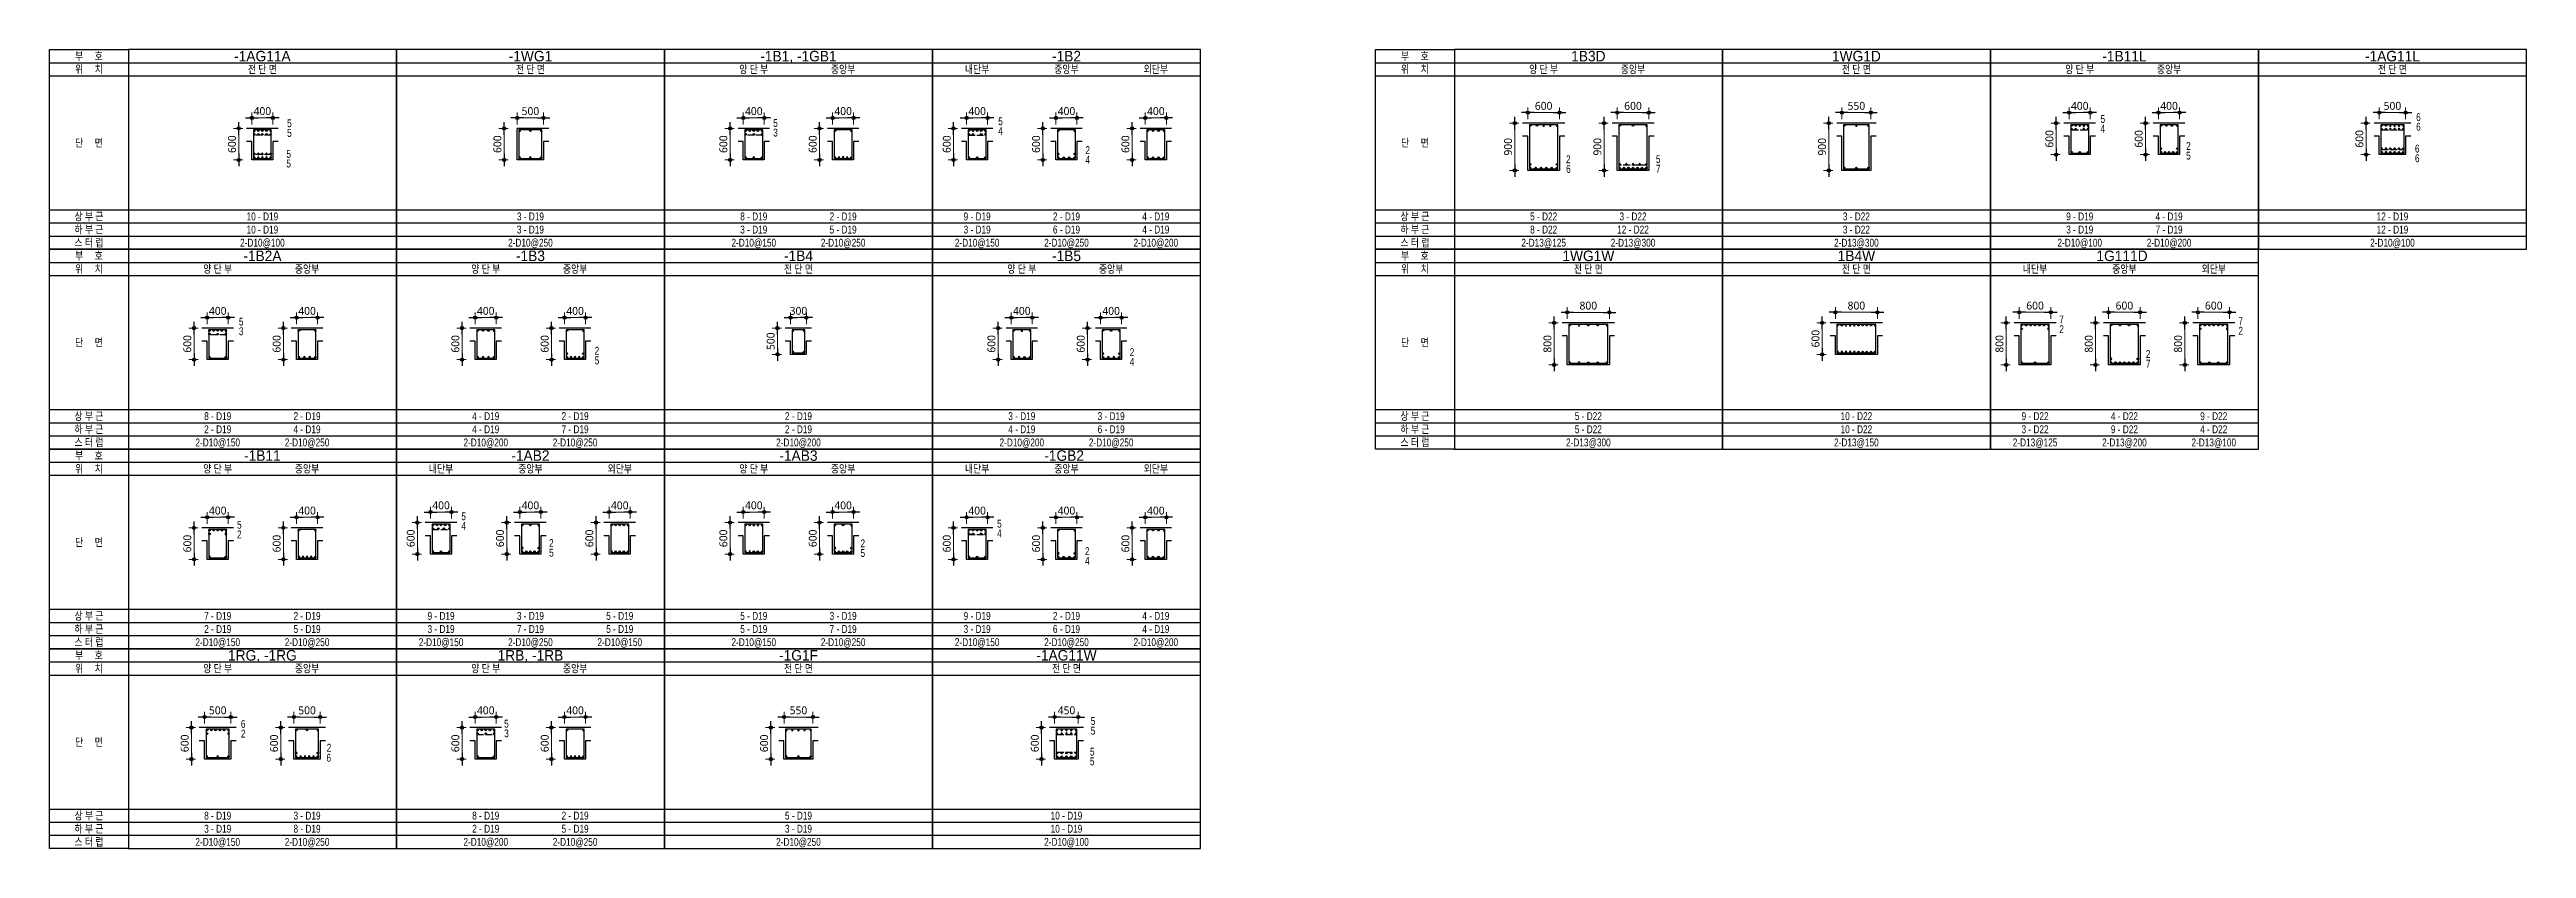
# Model space of a CAD drawing. Header units: millimetres. Extents: x 350420 to 672135, y -312840 to -44390.
# Drawn here: x 609350 to 656480, y -102150 to -86950 of the extents above; entities that cross this region are included whole.
import ezdxf
from ezdxf.enums import TextEntityAlignment as Align

# ---------------------------------------------------------------- set-up
doc = ezdxf.new("R2010")
doc.units = ezdxf.units.MM
doc.header["$LTSCALE"] = 65
doc.linetypes.add('HID', pattern=[2.5, 2, -0.5])
doc.layers.get('Defpoints').update_dxf_attribs({"color": 145})
for name, color, linetype in [('BAR', 2, 'Continuous'), ('BAR1', 3, 'Continuous'), ('BAR2', 3, 'HID'), ('BARR', 1, 'Continuous'), ('DIM', 7, 'Continuous'), ('LINE', 7, 'Continuous'), ('보', 4, 'Continuous')]:
    doc.layers.add(name, color=color, linetype=linetype)
doc.layers.add('TEXT', color=3, linetype='Continuous', lineweight=9)
doc.styles.add('돋음', font='Dotum.ttf')
doc.styles.add('맑은고딕', font='malgun.ttf')
doc.dimstyles.new('DIM_30', dxfattribs={"dimscale": 30, "dimtxt": 3, "dimasz": 1.2, "dimexe": 2, "dimexo": 1.5, "dimgap": 1, "dimtad": 1, "dimdec": 0, "dimdsep": 46, "dimtxsty": '맑은고딕', "dimblk1": 'DIMDOT', "dimblk2": 'DIMDOT', "dimsah": 1, "dimcen": 1, "dimdle": 2, "dimclrd": 7, "dimclre": 7, "dimclrt": 3, "dimadec": 0, "dimazin": 0, "dimtfac": 1, "dimtdec": 0, "dimtix": 1, "dimtmove": 2, "dimatfit": 3, "dimldrblk": 'DIMDOT', "dimfxl": 0, "dimtolj": 1, "dimarcsym": 0})

# ---------------------------------------------------------------- blocks, each defined once
blk = doc.blocks.new('A$C229967B0')
at = {"layer": 'LINE'}
for p, q in [((-750, 0), (750, 0)), ((-750, -3800), (-750, 0)), ((750, 0), (750, -3800)), ((-750, -500), (750, -500)), ((-750, -3050), (750, -3050)), ((750, -3800), (-750, -3800))]:
    blk.add_line(p, q, dxfattribs=at)
at = {"layer": 'LINE', "color": 4}
for p, q in [((-750, -250), (750, -250)), ((-750, -3300), (750, -3300)), ((-750, -3550), (750, -3550))]:
    blk.add_line(p, q, dxfattribs=at)
at = {"layer": 'TEXT', "style": '돋음', "width": 0.8}
for s, p in [('부     호', (0, -125)), ('위     치', (0, -375)), ('단     면', (0, -1775)), ('상 부 근', (0, -3175)), ('하 부 근', (0, -3425)), ('스 터 럽', (0, -3675))]:
    blk.add_text(s, height=150, dxfattribs=at).set_placement(p, align=Align.MIDDLE_CENTER)
blk = doc.blocks.new('BAR')
at = {"layer": 'BARR'}
h = blk.add_hatch(color=256, dxfattribs=at)
edge = h.paths.add_edge_path()
edge.add_arc((0, 0), 15, 0, 360)
blk.add_circle((0, 0), 15, dxfattribs=at)
blk = doc.blocks.new('DIMDOT')
at = {"layer": 'DIM', "linetype": 'Continuous'}
blk.add_line((-2, 0), (2, 0), dxfattribs=at)
for radius in [0.5, 0.25]:
    blk.add_circle((0, 0), radius, dxfattribs=at)
blk = doc.blocks.new('*D345')
at = {"layer": 'Defpoints', "color": 0, "transparency": 16777216}
for p in [(95540, -17199), (95540, -17399), (95940, -17399)]:
    blk.add_point(p, dxfattribs=at)
at = {"layer": 'DIM', "color": 7, "lineweight": -2, "transparency": 16777216}
for p, q in [((95480, -17199), (95420, -17199)), ((95540, -17324), (95540, -17099)), ((95940, -17199), (95540, -17199)), ((95940, -17324), (95940, -17099)), ((96000, -17199), (96060, -17199))]:
    blk.add_line(p, q, dxfattribs=at)
at = {"layer": 'DIM', "color": 7, "lineweight": -2, "transparency": 16777216, "xscale": 60, "yscale": 60, "zscale": 60}
blk.add_blockref('DIMDOT', (95540, -17199), dxfattribs=at)
at = {"layer": 'DIM', "color": 7, "lineweight": -2, "transparency": 16777216, "xscale": 60, "yscale": 60, "zscale": 60, "rotation": 180}
blk.add_blockref('DIMDOT', (95940, -17199), dxfattribs=at)
at = {"layer": 'DIM', "color": 3, "transparency": 16777216, "insert": (95740, -17071), "char_height": 150, "attachment_point": 5, "style": '맑은고딕'}
blk.add_mtext('\\A1;400', dxfattribs=at)
blk = doc.blocks.new('*D346')
at = {"layer": 'Defpoints', "color": 0, "transparency": 16777216}
for p in [(95440, -17399), (95290, -17999), (95440, -17999)]:
    blk.add_point(p, dxfattribs=at)
at = {"layer": 'DIM', "color": 7, "lineweight": -2, "transparency": 16777216}
for p, q in [((95365, -17399), (95190, -17399)), ((95290, -17459), (95290, -17939)), ((95365, -17999), (95190, -17999))]:
    blk.add_line(p, q, dxfattribs=at)
at = {"layer": 'DIM', "color": 7, "lineweight": -2, "transparency": 16777216, "xscale": 60, "yscale": 60, "zscale": 60}
for p, rotation in [((95290, -17399), 90), ((95290, -17999), 270)]:
    blk.add_blockref('DIMDOT', p, dxfattribs=dict(at, rotation=rotation))
at = {"layer": 'DIM', "color": 3, "transparency": 16777216, "insert": (95162, -17699), "char_height": 150, "attachment_point": 5, "rotation": 90, "style": '맑은고딕'}
blk.add_mtext('\\A1;600', dxfattribs=at)
blk = doc.blocks.new('*D347')
at = {"layer": 'Defpoints', "color": 0, "transparency": 16777216}
for p in [(104330, -17199), (104330, -17399), (104830, -17399)]:
    blk.add_point(p, dxfattribs=at)
at = {"layer": 'DIM', "color": 7, "lineweight": -2, "transparency": 16777216}
for p, q in [((104330, -17324), (104330, -17099)), ((104770, -17199), (104390, -17199)), ((104830, -17324), (104830, -17099))]:
    blk.add_line(p, q, dxfattribs=at)
at = {"layer": 'DIM', "color": 7, "lineweight": -2, "transparency": 16777216, "xscale": 60, "yscale": 60, "zscale": 60, "rotation": 180}
blk.add_blockref('DIMDOT', (104330, -17199), dxfattribs=at)
at = {"layer": 'DIM', "color": 7, "lineweight": -2, "transparency": 16777216, "xscale": 60, "yscale": 60, "zscale": 60}
blk.add_blockref('DIMDOT', (104830, -17199), dxfattribs=at)
at = {"layer": 'DIM', "color": 3, "transparency": 16777216, "insert": (104580, -17071), "char_height": 150, "attachment_point": 5, "style": '맑은고딕'}
blk.add_mtext('\\A1;500', dxfattribs=at)
blk = doc.blocks.new('*D348')
at = {"layer": 'Defpoints', "color": 0, "transparency": 16777216}
for p in [(104230, -17399), (104080, -17999), (104230, -17999)]:
    blk.add_point(p, dxfattribs=at)
at = {"layer": 'DIM', "color": 7, "lineweight": -2, "transparency": 16777216}
for p, q in [((104155, -17399), (103980, -17399)), ((104080, -17459), (104080, -17939)), ((104155, -17999), (103980, -17999))]:
    blk.add_line(p, q, dxfattribs=at)
at = {"layer": 'DIM', "color": 7, "lineweight": -2, "transparency": 16777216, "xscale": 60, "yscale": 60, "zscale": 60}
for p, rotation in [((104080, -17399), 90), ((104080, -17999), 270)]:
    blk.add_blockref('DIMDOT', p, dxfattribs=dict(at, rotation=rotation))
at = {"layer": 'DIM', "color": 3, "transparency": 16777216, "insert": (103953, -17699), "char_height": 150, "attachment_point": 5, "rotation": 90, "style": '맑은고딕'}
blk.add_mtext('\\A1;600', dxfattribs=at)
blk = doc.blocks.new('*D349')
at = {"layer": 'Defpoints', "color": 0, "transparency": 16777216}
for p in [(111739, -17199), (111739, -17399), (112139, -17399)]:
    blk.add_point(p, dxfattribs=at)
at = {"layer": 'DIM', "color": 7, "lineweight": -2, "transparency": 16777216}
for p, q in [((111679, -17199), (111619, -17199)), ((111739, -17324), (111739, -17099)), ((112139, -17199), (111739, -17199)), ((112139, -17324), (112139, -17099)), ((112199, -17199), (112259, -17199))]:
    blk.add_line(p, q, dxfattribs=at)
at = {"layer": 'DIM', "color": 7, "lineweight": -2, "transparency": 16777216, "xscale": 60, "yscale": 60, "zscale": 60}
blk.add_blockref('DIMDOT', (111739, -17199), dxfattribs=at)
at = {"layer": 'DIM', "color": 7, "lineweight": -2, "transparency": 16777216, "xscale": 60, "yscale": 60, "zscale": 60, "rotation": 180}
blk.add_blockref('DIMDOT', (112139, -17199), dxfattribs=at)
at = {"layer": 'DIM', "color": 3, "transparency": 16777216, "insert": (111939, -17071), "char_height": 150, "attachment_point": 5, "style": '맑은고딕'}
blk.add_mtext('\\A1;400', dxfattribs=at)
blk = doc.blocks.new('*D350')
at = {"layer": 'Defpoints', "color": 0, "transparency": 16777216}
for p in [(111639, -17399), (111489, -17999), (111639, -17999)]:
    blk.add_point(p, dxfattribs=at)
at = {"layer": 'DIM', "color": 7, "lineweight": -2, "transparency": 16777216}
for p, q in [((111564, -17399), (111389, -17399)), ((111489, -17459), (111489, -17939)), ((111564, -17999), (111389, -17999))]:
    blk.add_line(p, q, dxfattribs=at)
at = {"layer": 'DIM', "color": 7, "lineweight": -2, "transparency": 16777216, "xscale": 60, "yscale": 60, "zscale": 60}
for p, rotation in [((111489, -17399), 90), ((111489, -17999), 270)]:
    blk.add_blockref('DIMDOT', p, dxfattribs=dict(at, rotation=rotation))
at = {"layer": 'DIM', "color": 3, "transparency": 16777216, "insert": (111361, -17699), "char_height": 150, "attachment_point": 5, "rotation": 90, "style": '맑은고딕'}
blk.add_mtext('\\A1;600', dxfattribs=at)
blk = doc.blocks.new('*D351')
at = {"layer": 'Defpoints', "color": 0, "transparency": 16777216}
for p in [(113439, -17199), (113439, -17399), (113839, -17399)]:
    blk.add_point(p, dxfattribs=at)
at = {"layer": 'DIM', "color": 7, "lineweight": -2, "transparency": 16777216}
for p, q in [((113379, -17199), (113319, -17199)), ((113439, -17324), (113439, -17099)), ((113839, -17199), (113439, -17199)), ((113839, -17324), (113839, -17099)), ((113899, -17199), (113959, -17199))]:
    blk.add_line(p, q, dxfattribs=at)
at = {"layer": 'DIM', "color": 7, "lineweight": -2, "transparency": 16777216, "xscale": 60, "yscale": 60, "zscale": 60}
blk.add_blockref('DIMDOT', (113439, -17199), dxfattribs=at)
at = {"layer": 'DIM', "color": 7, "lineweight": -2, "transparency": 16777216, "xscale": 60, "yscale": 60, "zscale": 60, "rotation": 180}
blk.add_blockref('DIMDOT', (113839, -17199), dxfattribs=at)
at = {"layer": 'DIM', "color": 3, "transparency": 16777216, "insert": (113639, -17071), "char_height": 150, "attachment_point": 5, "style": '맑은고딕'}
blk.add_mtext('\\A1;400', dxfattribs=at)
blk = doc.blocks.new('*D352')
at = {"layer": 'Defpoints', "color": 0, "transparency": 16777216}
for p in [(113339, -17399), (113189, -17999), (113339, -17999)]:
    blk.add_point(p, dxfattribs=at)
at = {"layer": 'DIM', "color": 7, "lineweight": -2, "transparency": 16777216}
for p, q in [((113264, -17399), (113089, -17399)), ((113189, -17459), (113189, -17939)), ((113264, -17999), (113089, -17999))]:
    blk.add_line(p, q, dxfattribs=at)
at = {"layer": 'DIM', "color": 7, "lineweight": -2, "transparency": 16777216, "xscale": 60, "yscale": 60, "zscale": 60}
for p, rotation in [((113189, -17399), 90), ((113189, -17999), 270)]:
    blk.add_blockref('DIMDOT', p, dxfattribs=dict(at, rotation=rotation))
at = {"layer": 'DIM', "color": 3, "transparency": 16777216, "insert": (113061, -17699), "char_height": 150, "attachment_point": 5, "rotation": 90, "style": '맑은고딕'}
blk.add_mtext('\\A1;600', dxfattribs=at)
blk = doc.blocks.new('*D353')
at = {"layer": 'Defpoints', "color": 0, "transparency": 16777216}
for p in [(119150, -17199), (119150, -17399), (119550, -17399)]:
    blk.add_point(p, dxfattribs=at)
at = {"layer": 'DIM', "color": 7, "lineweight": -2, "transparency": 16777216}
for p, q in [((119090, -17199), (119030, -17199)), ((119150, -17324), (119150, -17099)), ((119550, -17199), (119150, -17199)), ((119550, -17324), (119550, -17099)), ((119610, -17199), (119670, -17199))]:
    blk.add_line(p, q, dxfattribs=at)
at = {"layer": 'DIM', "color": 7, "lineweight": -2, "transparency": 16777216, "xscale": 60, "yscale": 60, "zscale": 60}
blk.add_blockref('DIMDOT', (119150, -17199), dxfattribs=at)
at = {"layer": 'DIM', "color": 7, "lineweight": -2, "transparency": 16777216, "xscale": 60, "yscale": 60, "zscale": 60, "rotation": 180}
blk.add_blockref('DIMDOT', (119550, -17199), dxfattribs=at)
at = {"layer": 'DIM', "color": 3, "transparency": 16777216, "insert": (119350, -17071), "char_height": 150, "attachment_point": 5, "style": '맑은고딕'}
blk.add_mtext('\\A1;400', dxfattribs=at)
blk = doc.blocks.new('*D354')
at = {"layer": 'Defpoints', "color": 0, "transparency": 16777216}
for p in [(119050, -17399), (118900, -17999), (119050, -17999)]:
    blk.add_point(p, dxfattribs=at)
at = {"layer": 'DIM', "color": 7, "lineweight": -2, "transparency": 16777216}
for p, q in [((118975, -17399), (118800, -17399)), ((118900, -17459), (118900, -17939)), ((118975, -17999), (118800, -17999))]:
    blk.add_line(p, q, dxfattribs=at)
at = {"layer": 'DIM', "color": 7, "lineweight": -2, "transparency": 16777216, "xscale": 60, "yscale": 60, "zscale": 60}
for p, rotation in [((118900, -17399), 90), ((118900, -17999), 270)]:
    blk.add_blockref('DIMDOT', p, dxfattribs=dict(at, rotation=rotation))
at = {"layer": 'DIM', "color": 3, "transparency": 16777216, "insert": (118773, -17699), "char_height": 150, "attachment_point": 5, "rotation": 90, "style": '맑은고딕'}
blk.add_mtext('\\A1;600', dxfattribs=at)
blk = doc.blocks.new('*D355')
at = {"layer": 'Defpoints', "color": 0, "transparency": 16777216}
for p in [(120850, -17199), (120850, -17399), (121250, -17399)]:
    blk.add_point(p, dxfattribs=at)
at = {"layer": 'DIM', "color": 7, "lineweight": -2, "transparency": 16777216}
for p, q in [((120790, -17199), (120730, -17199)), ((120850, -17324), (120850, -17099)), ((121250, -17199), (120850, -17199)), ((121250, -17324), (121250, -17099)), ((121310, -17199), (121370, -17199))]:
    blk.add_line(p, q, dxfattribs=at)
at = {"layer": 'DIM', "color": 7, "lineweight": -2, "transparency": 16777216, "xscale": 60, "yscale": 60, "zscale": 60}
blk.add_blockref('DIMDOT', (120850, -17199), dxfattribs=at)
at = {"layer": 'DIM', "color": 7, "lineweight": -2, "transparency": 16777216, "xscale": 60, "yscale": 60, "zscale": 60, "rotation": 180}
blk.add_blockref('DIMDOT', (121250, -17199), dxfattribs=at)
at = {"layer": 'DIM', "color": 3, "transparency": 16777216, "insert": (121050, -17071), "char_height": 150, "attachment_point": 5, "style": '맑은고딕'}
blk.add_mtext('\\A1;400', dxfattribs=at)
blk = doc.blocks.new('*D356')
at = {"layer": 'Defpoints', "color": 0, "transparency": 16777216}
for p in [(120750, -17399), (120600, -17999), (120750, -17999)]:
    blk.add_point(p, dxfattribs=at)
at = {"layer": 'DIM', "color": 7, "lineweight": -2, "transparency": 16777216}
for p, q in [((120675, -17399), (120500, -17399)), ((120600, -17459), (120600, -17939)), ((120675, -17999), (120500, -17999))]:
    blk.add_line(p, q, dxfattribs=at)
at = {"layer": 'DIM', "color": 7, "lineweight": -2, "transparency": 16777216, "xscale": 60, "yscale": 60, "zscale": 60}
for p, rotation in [((120600, -17399), 90), ((120600, -17999), 270)]:
    blk.add_blockref('DIMDOT', p, dxfattribs=dict(at, rotation=rotation))
at = {"layer": 'DIM', "color": 3, "transparency": 16777216, "insert": (120473, -17699), "char_height": 150, "attachment_point": 5, "rotation": 90, "style": '맑은고딕'}
blk.add_mtext('\\A1;600', dxfattribs=at)
blk = doc.blocks.new('*D357')
at = {"layer": 'Defpoints', "color": 0, "transparency": 16777216}
for p in [(122550, -17199), (122550, -17399), (122950, -17399)]:
    blk.add_point(p, dxfattribs=at)
at = {"layer": 'DIM', "color": 7, "lineweight": -2, "transparency": 16777216}
for p, q in [((122490, -17199), (122430, -17199)), ((122550, -17324), (122550, -17099)), ((122950, -17199), (122550, -17199)), ((122950, -17324), (122950, -17099)), ((123010, -17199), (123070, -17199))]:
    blk.add_line(p, q, dxfattribs=at)
at = {"layer": 'DIM', "color": 7, "lineweight": -2, "transparency": 16777216, "xscale": 60, "yscale": 60, "zscale": 60}
blk.add_blockref('DIMDOT', (122550, -17199), dxfattribs=at)
at = {"layer": 'DIM', "color": 7, "lineweight": -2, "transparency": 16777216, "xscale": 60, "yscale": 60, "zscale": 60, "rotation": 180}
blk.add_blockref('DIMDOT', (122950, -17199), dxfattribs=at)
at = {"layer": 'DIM', "color": 3, "transparency": 16777216, "insert": (122750, -17071), "char_height": 150, "attachment_point": 5, "style": '맑은고딕'}
blk.add_mtext('\\A1;400', dxfattribs=at)
blk = doc.blocks.new('*D358')
at = {"layer": 'Defpoints', "color": 0, "transparency": 16777216}
for p in [(122450, -17399), (122300, -17999), (122450, -17999)]:
    blk.add_point(p, dxfattribs=at)
at = {"layer": 'DIM', "color": 7, "lineweight": -2, "transparency": 16777216}
for p, q in [((122375, -17399), (122200, -17399)), ((122300, -17459), (122300, -17939)), ((122375, -17999), (122200, -17999))]:
    blk.add_line(p, q, dxfattribs=at)
at = {"layer": 'DIM', "color": 7, "lineweight": -2, "transparency": 16777216, "xscale": 60, "yscale": 60, "zscale": 60}
for p, rotation in [((122300, -17399), 90), ((122300, -17999), 270)]:
    blk.add_blockref('DIMDOT', p, dxfattribs=dict(at, rotation=rotation))
at = {"layer": 'DIM', "color": 3, "transparency": 16777216, "insert": (122173, -17699), "char_height": 150, "attachment_point": 5, "rotation": 90, "style": '맑은고딕'}
blk.add_mtext('\\A1;600', dxfattribs=at)
blk = doc.blocks.new('*D359')
at = {"layer": 'Defpoints', "color": 0, "transparency": 16777216}
for p in [(94690, -23665), (94690, -23865), (95090, -23865)]:
    blk.add_point(p, dxfattribs=at)
at = {"layer": 'DIM', "color": 7, "lineweight": -2, "transparency": 16777216}
for p, q in [((94630, -23665), (94570, -23665)), ((94690, -23790), (94690, -23565)), ((95090, -23665), (94690, -23665)), ((95090, -23790), (95090, -23565)), ((95150, -23665), (95210, -23665))]:
    blk.add_line(p, q, dxfattribs=at)
at = {"layer": 'DIM', "color": 7, "lineweight": -2, "transparency": 16777216, "xscale": 60, "yscale": 60, "zscale": 60}
blk.add_blockref('DIMDOT', (94690, -23665), dxfattribs=at)
at = {"layer": 'DIM', "color": 7, "lineweight": -2, "transparency": 16777216, "xscale": 60, "yscale": 60, "zscale": 60, "rotation": 180}
blk.add_blockref('DIMDOT', (95090, -23665), dxfattribs=at)
at = {"layer": 'DIM', "color": 3, "transparency": 16777216, "insert": (94890, -23538), "char_height": 150, "attachment_point": 5, "style": '맑은고딕'}
blk.add_mtext('\\A1;400', dxfattribs=at)
blk = doc.blocks.new('*D360')
at = {"layer": 'Defpoints', "color": 0, "transparency": 16777216}
for p in [(94590, -23865), (94440, -24465), (94590, -24465)]:
    blk.add_point(p, dxfattribs=at)
at = {"layer": 'DIM', "color": 7, "lineweight": -2, "transparency": 16777216}
for p, q in [((94515, -23865), (94340, -23865)), ((94440, -23925), (94440, -24405)), ((94515, -24465), (94340, -24465))]:
    blk.add_line(p, q, dxfattribs=at)
at = {"layer": 'DIM', "color": 7, "lineweight": -2, "transparency": 16777216, "xscale": 60, "yscale": 60, "zscale": 60}
for p, rotation in [((94440, -23865), 90), ((94440, -24465), 270)]:
    blk.add_blockref('DIMDOT', p, dxfattribs=dict(at, rotation=rotation))
at = {"layer": 'DIM', "color": 3, "transparency": 16777216, "insert": (94312, -24165), "char_height": 150, "attachment_point": 5, "rotation": 90, "style": '맑은고딕'}
blk.add_mtext('\\A1;600', dxfattribs=at)
blk = doc.blocks.new('*D361')
at = {"layer": 'Defpoints', "color": 0, "transparency": 16777216}
for p in [(96390, -23665), (96390, -23865), (96790, -23865)]:
    blk.add_point(p, dxfattribs=at)
at = {"layer": 'DIM', "color": 7, "lineweight": -2, "transparency": 16777216}
for p, q in [((96330, -23665), (96270, -23665)), ((96390, -23790), (96390, -23565)), ((96790, -23665), (96390, -23665)), ((96790, -23790), (96790, -23565)), ((96850, -23665), (96910, -23665))]:
    blk.add_line(p, q, dxfattribs=at)
at = {"layer": 'DIM', "color": 7, "lineweight": -2, "transparency": 16777216, "xscale": 60, "yscale": 60, "zscale": 60}
blk.add_blockref('DIMDOT', (96390, -23665), dxfattribs=at)
at = {"layer": 'DIM', "color": 7, "lineweight": -2, "transparency": 16777216, "xscale": 60, "yscale": 60, "zscale": 60, "rotation": 180}
blk.add_blockref('DIMDOT', (96790, -23665), dxfattribs=at)
at = {"layer": 'DIM', "color": 3, "transparency": 16777216, "insert": (96590, -23538), "char_height": 150, "attachment_point": 5, "style": '맑은고딕'}
blk.add_mtext('\\A1;400', dxfattribs=at)
blk = doc.blocks.new('*D362')
at = {"layer": 'Defpoints', "color": 0, "transparency": 16777216}
for p in [(96290, -23865), (96140, -24465), (96290, -24465)]:
    blk.add_point(p, dxfattribs=at)
at = {"layer": 'DIM', "color": 7, "lineweight": -2, "transparency": 16777216}
for p, q in [((96215, -23865), (96040, -23865)), ((96140, -23925), (96140, -24405)), ((96215, -24465), (96040, -24465))]:
    blk.add_line(p, q, dxfattribs=at)
at = {"layer": 'DIM', "color": 7, "lineweight": -2, "transparency": 16777216, "xscale": 60, "yscale": 60, "zscale": 60}
for p, rotation in [((96140, -23865), 90), ((96140, -24465), 270)]:
    blk.add_blockref('DIMDOT', p, dxfattribs=dict(at, rotation=rotation))
at = {"layer": 'DIM', "color": 3, "transparency": 16777216, "insert": (96012, -24165), "char_height": 150, "attachment_point": 5, "rotation": 90, "style": '맑은고딕'}
blk.add_mtext('\\A1;600', dxfattribs=at)
blk = doc.blocks.new('*D363')
at = {"layer": 'Defpoints', "color": 0, "transparency": 16777216}
for p in [(103530, -23665), (103530, -23865), (103930, -23865)]:
    blk.add_point(p, dxfattribs=at)
at = {"layer": 'DIM', "color": 7, "lineweight": -2, "transparency": 16777216}
for p, q in [((103470, -23665), (103410, -23665)), ((103530, -23790), (103530, -23565)), ((103930, -23665), (103530, -23665)), ((103930, -23790), (103930, -23565)), ((103990, -23665), (104050, -23665))]:
    blk.add_line(p, q, dxfattribs=at)
at = {"layer": 'DIM', "color": 7, "lineweight": -2, "transparency": 16777216, "xscale": 60, "yscale": 60, "zscale": 60}
blk.add_blockref('DIMDOT', (103530, -23665), dxfattribs=at)
at = {"layer": 'DIM', "color": 7, "lineweight": -2, "transparency": 16777216, "xscale": 60, "yscale": 60, "zscale": 60, "rotation": 180}
blk.add_blockref('DIMDOT', (103930, -23665), dxfattribs=at)
at = {"layer": 'DIM', "color": 3, "transparency": 16777216, "insert": (103730, -23538), "char_height": 150, "attachment_point": 5, "style": '맑은고딕'}
blk.add_mtext('\\A1;400', dxfattribs=at)
blk = doc.blocks.new('*D364')
at = {"layer": 'Defpoints', "color": 0, "transparency": 16777216}
for p in [(103430, -23865), (103280, -24465), (103430, -24465)]:
    blk.add_point(p, dxfattribs=at)
at = {"layer": 'DIM', "color": 7, "lineweight": -2, "transparency": 16777216}
for p, q in [((103355, -23865), (103180, -23865)), ((103280, -23925), (103280, -24405)), ((103355, -24465), (103180, -24465))]:
    blk.add_line(p, q, dxfattribs=at)
at = {"layer": 'DIM', "color": 7, "lineweight": -2, "transparency": 16777216, "xscale": 60, "yscale": 60, "zscale": 60}
for p, rotation in [((103280, -23865), 90), ((103280, -24465), 270)]:
    blk.add_blockref('DIMDOT', p, dxfattribs=dict(at, rotation=rotation))
at = {"layer": 'DIM', "color": 3, "transparency": 16777216, "insert": (103153, -24165), "char_height": 150, "attachment_point": 5, "rotation": 90, "style": '맑은고딕'}
blk.add_mtext('\\A1;600', dxfattribs=at)
blk = doc.blocks.new('*D365')
at = {"layer": 'Defpoints', "color": 0, "transparency": 16777216}
for p in [(105230, -23665), (105230, -23865), (105630, -23865)]:
    blk.add_point(p, dxfattribs=at)
at = {"layer": 'DIM', "color": 7, "lineweight": -2, "transparency": 16777216}
for p, q in [((105170, -23665), (105110, -23665)), ((105230, -23790), (105230, -23565)), ((105630, -23665), (105230, -23665)), ((105630, -23790), (105630, -23565)), ((105690, -23665), (105750, -23665))]:
    blk.add_line(p, q, dxfattribs=at)
at = {"layer": 'DIM', "color": 7, "lineweight": -2, "transparency": 16777216, "xscale": 60, "yscale": 60, "zscale": 60}
blk.add_blockref('DIMDOT', (105230, -23665), dxfattribs=at)
at = {"layer": 'DIM', "color": 7, "lineweight": -2, "transparency": 16777216, "xscale": 60, "yscale": 60, "zscale": 60, "rotation": 180}
blk.add_blockref('DIMDOT', (105630, -23665), dxfattribs=at)
at = {"layer": 'DIM', "color": 3, "transparency": 16777216, "insert": (105430, -23538), "char_height": 150, "attachment_point": 5, "style": '맑은고딕'}
blk.add_mtext('\\A1;400', dxfattribs=at)
blk = doc.blocks.new('*D366')
at = {"layer": 'Defpoints', "color": 0, "transparency": 16777216}
for p in [(105130, -23865), (104980, -24465), (105130, -24465)]:
    blk.add_point(p, dxfattribs=at)
at = {"layer": 'DIM', "color": 7, "lineweight": -2, "transparency": 16777216}
for p, q in [((105055, -23865), (104880, -23865)), ((104980, -23925), (104980, -24405)), ((105055, -24465), (104880, -24465))]:
    blk.add_line(p, q, dxfattribs=at)
at = {"layer": 'DIM', "color": 7, "lineweight": -2, "transparency": 16777216, "xscale": 60, "yscale": 60, "zscale": 60}
for p, rotation in [((104980, -23865), 90), ((104980, -24465), 270)]:
    blk.add_blockref('DIMDOT', p, dxfattribs=dict(at, rotation=rotation))
at = {"layer": 'DIM', "color": 3, "transparency": 16777216, "insert": (104853, -24165), "char_height": 150, "attachment_point": 5, "rotation": 90, "style": '맑은고딕'}
blk.add_mtext('\\A1;600', dxfattribs=at)
blk = doc.blocks.new('*D367')
at = {"layer": 'Defpoints', "color": 0, "transparency": 16777216}
for p in [(112639, -23665), (112639, -23865), (112939, -23865)]:
    blk.add_point(p, dxfattribs=at)
at = {"layer": 'DIM', "color": 7, "lineweight": -2, "transparency": 16777216}
for p, q in [((112579, -23665), (112519, -23665)), ((112639, -23790), (112639, -23565)), ((112939, -23665), (112639, -23665)), ((112939, -23790), (112939, -23565)), ((112999, -23665), (113059, -23665))]:
    blk.add_line(p, q, dxfattribs=at)
at = {"layer": 'DIM', "color": 7, "lineweight": -2, "transparency": 16777216, "xscale": 60, "yscale": 60, "zscale": 60}
blk.add_blockref('DIMDOT', (112639, -23665), dxfattribs=at)
at = {"layer": 'DIM', "color": 7, "lineweight": -2, "transparency": 16777216, "xscale": 60, "yscale": 60, "zscale": 60, "rotation": 180}
blk.add_blockref('DIMDOT', (112939, -23665), dxfattribs=at)
at = {"layer": 'DIM', "color": 3, "transparency": 16777216, "insert": (112789, -23538), "char_height": 150, "attachment_point": 5, "style": '맑은고딕'}
blk.add_mtext('\\A1;300', dxfattribs=at)
blk = doc.blocks.new('*D368')
at = {"layer": 'Defpoints', "color": 0, "transparency": 16777216}
for p in [(112539, -23865), (112389, -24365), (112539, -24365)]:
    blk.add_point(p, dxfattribs=at)
at = {"layer": 'DIM', "color": 7, "lineweight": -2, "transparency": 16777216}
for p, q in [((112464, -23865), (112289, -23865)), ((112389, -23925), (112389, -24305)), ((112464, -24365), (112289, -24365))]:
    blk.add_line(p, q, dxfattribs=at)
at = {"layer": 'DIM', "color": 7, "lineweight": -2, "transparency": 16777216, "xscale": 60, "yscale": 60, "zscale": 60}
for p, rotation in [((112389, -23865), 90), ((112389, -24365), 270)]:
    blk.add_blockref('DIMDOT', p, dxfattribs=dict(at, rotation=rotation))
at = {"layer": 'DIM', "color": 3, "transparency": 16777216, "insert": (112261, -24115), "char_height": 150, "attachment_point": 5, "rotation": 90, "style": '맑은고딕'}
blk.add_mtext('\\A1;500', dxfattribs=at)
blk = doc.blocks.new('*D381')
at = {"layer": 'Defpoints', "color": 0, "transparency": 16777216}
for p in [(120000, -23665), (120000, -23865), (120400, -23865)]:
    blk.add_point(p, dxfattribs=at)
at = {"layer": 'DIM', "color": 7, "lineweight": -2, "transparency": 16777216}
for p, q in [((119940, -23665), (119880, -23665)), ((120000, -23790), (120000, -23565)), ((120400, -23665), (120000, -23665)), ((120400, -23790), (120400, -23565)), ((120460, -23665), (120520, -23665))]:
    blk.add_line(p, q, dxfattribs=at)
at = {"layer": 'DIM', "color": 7, "lineweight": -2, "transparency": 16777216, "xscale": 60, "yscale": 60, "zscale": 60}
blk.add_blockref('DIMDOT', (120000, -23665), dxfattribs=at)
at = {"layer": 'DIM', "color": 7, "lineweight": -2, "transparency": 16777216, "xscale": 60, "yscale": 60, "zscale": 60, "rotation": 180}
blk.add_blockref('DIMDOT', (120400, -23665), dxfattribs=at)
at = {"layer": 'DIM', "color": 3, "transparency": 16777216, "insert": (120200, -23538), "char_height": 150, "attachment_point": 5, "style": '맑은고딕'}
blk.add_mtext('\\A1;400', dxfattribs=at)
blk = doc.blocks.new('*D382')
at = {"layer": 'Defpoints', "color": 0, "transparency": 16777216}
for p in [(119900, -23865), (119750, -24465), (119900, -24465)]:
    blk.add_point(p, dxfattribs=at)
at = {"layer": 'DIM', "color": 7, "lineweight": -2, "transparency": 16777216}
for p, q in [((119825, -23865), (119650, -23865)), ((119750, -23925), (119750, -24405)), ((119825, -24465), (119650, -24465))]:
    blk.add_line(p, q, dxfattribs=at)
at = {"layer": 'DIM', "color": 7, "lineweight": -2, "transparency": 16777216, "xscale": 60, "yscale": 60, "zscale": 60}
for p, rotation in [((119750, -23865), 90), ((119750, -24465), 270)]:
    blk.add_blockref('DIMDOT', p, dxfattribs=dict(at, rotation=rotation))
at = {"layer": 'DIM', "color": 3, "transparency": 16777216, "insert": (119623, -24165), "char_height": 150, "attachment_point": 5, "rotation": 90, "style": '맑은고딕'}
blk.add_mtext('\\A1;600', dxfattribs=at)
blk = doc.blocks.new('*D383')
at = {"layer": 'Defpoints', "color": 0, "transparency": 16777216}
for p in [(121700, -23665), (121700, -23865), (122100, -23865)]:
    blk.add_point(p, dxfattribs=at)
at = {"layer": 'DIM', "color": 7, "lineweight": -2, "transparency": 16777216}
for p, q in [((121640, -23665), (121580, -23665)), ((121700, -23790), (121700, -23565)), ((122100, -23665), (121700, -23665)), ((122100, -23790), (122100, -23565)), ((122160, -23665), (122220, -23665))]:
    blk.add_line(p, q, dxfattribs=at)
at = {"layer": 'DIM', "color": 7, "lineweight": -2, "transparency": 16777216, "xscale": 60, "yscale": 60, "zscale": 60}
blk.add_blockref('DIMDOT', (121700, -23665), dxfattribs=at)
at = {"layer": 'DIM', "color": 7, "lineweight": -2, "transparency": 16777216, "xscale": 60, "yscale": 60, "zscale": 60, "rotation": 180}
blk.add_blockref('DIMDOT', (122100, -23665), dxfattribs=at)
at = {"layer": 'DIM', "color": 3, "transparency": 16777216, "insert": (121900, -23538), "char_height": 150, "attachment_point": 5, "style": '맑은고딕'}
blk.add_mtext('\\A1;400', dxfattribs=at)
blk = doc.blocks.new('*D384')
at = {"layer": 'Defpoints', "color": 0, "transparency": 16777216}
for p in [(121600, -23865), (121450, -24465), (121600, -24465)]:
    blk.add_point(p, dxfattribs=at)
at = {"layer": 'DIM', "color": 7, "lineweight": -2, "transparency": 16777216}
for p, q in [((121525, -23865), (121350, -23865)), ((121450, -23925), (121450, -24405)), ((121525, -24465), (121350, -24465))]:
    blk.add_line(p, q, dxfattribs=at)
at = {"layer": 'DIM', "color": 7, "lineweight": -2, "transparency": 16777216, "xscale": 60, "yscale": 60, "zscale": 60}
for p, rotation in [((121450, -23865), 90), ((121450, -24465), 270)]:
    blk.add_blockref('DIMDOT', p, dxfattribs=dict(at, rotation=rotation))
at = {"layer": 'DIM', "color": 3, "transparency": 16777216, "insert": (121323, -24165), "char_height": 150, "attachment_point": 5, "rotation": 90, "style": '맑은고딕'}
blk.add_mtext('\\A1;600', dxfattribs=at)
blk = doc.blocks.new('*D369')
at = {"layer": 'Defpoints', "color": 0, "transparency": 16777216}
for p in [(94690, -30816), (94690, -31016), (95090, -31016)]:
    blk.add_point(p, dxfattribs=at)
at = {"layer": 'DIM', "color": 7, "lineweight": -2, "transparency": 16777216}
for p, q in [((94630, -30816), (94570, -30816)), ((94690, -30941), (94690, -30716)), ((95090, -30816), (94690, -30816)), ((95090, -30941), (95090, -30716)), ((95150, -30816), (95210, -30816))]:
    blk.add_line(p, q, dxfattribs=at)
at = {"layer": 'DIM', "color": 7, "lineweight": -2, "transparency": 16777216, "xscale": 60, "yscale": 60, "zscale": 60}
blk.add_blockref('DIMDOT', (94690, -30816), dxfattribs=at)
at = {"layer": 'DIM', "color": 7, "lineweight": -2, "transparency": 16777216, "xscale": 60, "yscale": 60, "zscale": 60, "rotation": 180}
blk.add_blockref('DIMDOT', (95090, -30816), dxfattribs=at)
at = {"layer": 'DIM', "color": 3, "transparency": 16777216, "insert": (94890, -30689), "char_height": 150, "attachment_point": 5, "style": '맑은고딕'}
blk.add_mtext('\\A1;400', dxfattribs=at)
blk = doc.blocks.new('*D370')
at = {"layer": 'Defpoints', "color": 0, "transparency": 16777216}
for p in [(94590, -31016), (94440, -31616), (94590, -31616)]:
    blk.add_point(p, dxfattribs=at)
at = {"layer": 'DIM', "color": 7, "lineweight": -2, "transparency": 16777216}
for p, q in [((94515, -31016), (94340, -31016)), ((94440, -31076), (94440, -31556)), ((94515, -31616), (94340, -31616))]:
    blk.add_line(p, q, dxfattribs=at)
at = {"layer": 'DIM', "color": 7, "lineweight": -2, "transparency": 16777216, "xscale": 60, "yscale": 60, "zscale": 60}
for p, rotation in [((94440, -31016), 90), ((94440, -31616), 270)]:
    blk.add_blockref('DIMDOT', p, dxfattribs=dict(at, rotation=rotation))
at = {"layer": 'DIM', "color": 3, "transparency": 16777216, "insert": (94312, -31316), "char_height": 150, "attachment_point": 5, "rotation": 90, "style": '맑은고딕'}
blk.add_mtext('\\A1;600', dxfattribs=at)
blk = doc.blocks.new('*D371')
at = {"layer": 'Defpoints', "color": 0, "transparency": 16777216}
for p in [(96390, -30816), (96390, -31016), (96790, -31016)]:
    blk.add_point(p, dxfattribs=at)
at = {"layer": 'DIM', "color": 7, "lineweight": -2, "transparency": 16777216}
for p, q in [((96330, -30816), (96270, -30816)), ((96390, -30941), (96390, -30716)), ((96790, -30816), (96390, -30816)), ((96790, -30941), (96790, -30716)), ((96850, -30816), (96910, -30816))]:
    blk.add_line(p, q, dxfattribs=at)
at = {"layer": 'DIM', "color": 7, "lineweight": -2, "transparency": 16777216, "xscale": 60, "yscale": 60, "zscale": 60}
blk.add_blockref('DIMDOT', (96390, -30816), dxfattribs=at)
at = {"layer": 'DIM', "color": 7, "lineweight": -2, "transparency": 16777216, "xscale": 60, "yscale": 60, "zscale": 60, "rotation": 180}
blk.add_blockref('DIMDOT', (96790, -30816), dxfattribs=at)
at = {"layer": 'DIM', "color": 3, "transparency": 16777216, "insert": (96590, -30689), "char_height": 150, "attachment_point": 5, "style": '맑은고딕'}
blk.add_mtext('\\A1;400', dxfattribs=at)
blk = doc.blocks.new('*D372')
at = {"layer": 'Defpoints', "color": 0, "transparency": 16777216}
for p in [(96290, -31016), (96140, -31616), (96290, -31616)]:
    blk.add_point(p, dxfattribs=at)
at = {"layer": 'DIM', "color": 7, "lineweight": -2, "transparency": 16777216}
for p, q in [((96215, -31016), (96040, -31016)), ((96140, -31076), (96140, -31556)), ((96215, -31616), (96040, -31616))]:
    blk.add_line(p, q, dxfattribs=at)
at = {"layer": 'DIM', "color": 7, "lineweight": -2, "transparency": 16777216, "xscale": 60, "yscale": 60, "zscale": 60}
for p, rotation in [((96140, -31016), 90), ((96140, -31616), 270)]:
    blk.add_blockref('DIMDOT', p, dxfattribs=dict(at, rotation=rotation))
at = {"layer": 'DIM', "color": 3, "transparency": 16777216, "insert": (96012, -31316), "char_height": 150, "attachment_point": 5, "rotation": 90, "style": '맑은고딕'}
blk.add_mtext('\\A1;600', dxfattribs=at)
blk = doc.blocks.new('*D373')
at = {"layer": 'Defpoints', "color": 0, "transparency": 16777216}
for p in [(102680, -30716), (102680, -30916), (103080, -30916)]:
    blk.add_point(p, dxfattribs=at)
at = {"layer": 'DIM', "color": 7, "lineweight": -2, "transparency": 16777216}
for p, q in [((102680, -30841), (102680, -30616)), ((103080, -30841), (103080, -30616)), ((102620, -30716), (102560, -30716)), ((103080, -30716), (102680, -30716)), ((103140, -30716), (103200, -30716))]:
    blk.add_line(p, q, dxfattribs=at)
at = {"layer": 'DIM', "color": 7, "lineweight": -2, "transparency": 16777216, "xscale": 60, "yscale": 60, "zscale": 60}
blk.add_blockref('DIMDOT', (102680, -30716), dxfattribs=at)
at = {"layer": 'DIM', "color": 7, "lineweight": -2, "transparency": 16777216, "xscale": 60, "yscale": 60, "zscale": 60, "rotation": 180}
blk.add_blockref('DIMDOT', (103080, -30716), dxfattribs=at)
at = {"layer": 'DIM', "color": 3, "transparency": 16777216, "insert": (102880, -30589), "char_height": 150, "attachment_point": 5, "style": '맑은고딕'}
blk.add_mtext('\\A1;400', dxfattribs=at)
blk = doc.blocks.new('*D374')
at = {"layer": 'Defpoints', "color": 0, "transparency": 16777216}
for p in [(102580, -30916), (102430, -31516), (102580, -31516)]:
    blk.add_point(p, dxfattribs=at)
at = {"layer": 'DIM', "color": 7, "lineweight": -2, "transparency": 16777216}
for p, q in [((102505, -30916), (102330, -30916)), ((102430, -30976), (102430, -31456)), ((102505, -31516), (102330, -31516))]:
    blk.add_line(p, q, dxfattribs=at)
at = {"layer": 'DIM', "color": 7, "lineweight": -2, "transparency": 16777216, "xscale": 60, "yscale": 60, "zscale": 60}
for p, rotation in [((102430, -30916), 90), ((102430, -31516), 270)]:
    blk.add_blockref('DIMDOT', p, dxfattribs=dict(at, rotation=rotation))
at = {"layer": 'DIM', "color": 3, "transparency": 16777216, "insert": (102303, -31216), "char_height": 150, "attachment_point": 5, "rotation": 90, "style": '맑은고딕'}
blk.add_mtext('\\A1;600', dxfattribs=at)
blk = doc.blocks.new('*D375')
at = {"layer": 'Defpoints', "color": 0, "transparency": 16777216}
for p in [(104380, -30716), (104380, -30916), (104780, -30916)]:
    blk.add_point(p, dxfattribs=at)
at = {"layer": 'DIM', "color": 7, "lineweight": -2, "transparency": 16777216}
for p, q in [((104380, -30841), (104380, -30616)), ((104780, -30841), (104780, -30616)), ((104320, -30716), (104260, -30716)), ((104780, -30716), (104380, -30716)), ((104840, -30716), (104900, -30716))]:
    blk.add_line(p, q, dxfattribs=at)
at = {"layer": 'DIM', "color": 7, "lineweight": -2, "transparency": 16777216, "xscale": 60, "yscale": 60, "zscale": 60}
blk.add_blockref('DIMDOT', (104380, -30716), dxfattribs=at)
at = {"layer": 'DIM', "color": 7, "lineweight": -2, "transparency": 16777216, "xscale": 60, "yscale": 60, "zscale": 60, "rotation": 180}
blk.add_blockref('DIMDOT', (104780, -30716), dxfattribs=at)
at = {"layer": 'DIM', "color": 3, "transparency": 16777216, "insert": (104580, -30589), "char_height": 150, "attachment_point": 5, "style": '맑은고딕'}
blk.add_mtext('\\A1;400', dxfattribs=at)
blk = doc.blocks.new('*D376')
at = {"layer": 'Defpoints', "color": 0, "transparency": 16777216}
for p in [(104280, -30916), (104130, -31516), (104280, -31516)]:
    blk.add_point(p, dxfattribs=at)
at = {"layer": 'DIM', "color": 7, "lineweight": -2, "transparency": 16777216}
for p, q in [((104205, -30916), (104030, -30916)), ((104130, -30976), (104130, -31456)), ((104205, -31516), (104030, -31516))]:
    blk.add_line(p, q, dxfattribs=at)
at = {"layer": 'DIM', "color": 7, "lineweight": -2, "transparency": 16777216, "xscale": 60, "yscale": 60, "zscale": 60}
for p, rotation in [((104130, -30916), 90), ((104130, -31516), 270)]:
    blk.add_blockref('DIMDOT', p, dxfattribs=dict(at, rotation=rotation))
at = {"layer": 'DIM', "color": 3, "transparency": 16777216, "insert": (104003, -31216), "char_height": 150, "attachment_point": 5, "rotation": 90, "style": '맑은고딕'}
blk.add_mtext('\\A1;600', dxfattribs=at)
blk = doc.blocks.new('*D377')
at = {"layer": 'Defpoints', "color": 0, "transparency": 16777216}
for p in [(106080, -30716), (106080, -30916), (106480, -30916)]:
    blk.add_point(p, dxfattribs=at)
at = {"layer": 'DIM', "color": 7, "lineweight": -2, "transparency": 16777216}
for p, q in [((106080, -30841), (106080, -30616)), ((106480, -30841), (106480, -30616)), ((106020, -30716), (105960, -30716)), ((106480, -30716), (106080, -30716)), ((106540, -30716), (106600, -30716))]:
    blk.add_line(p, q, dxfattribs=at)
at = {"layer": 'DIM', "color": 7, "lineweight": -2, "transparency": 16777216, "xscale": 60, "yscale": 60, "zscale": 60}
blk.add_blockref('DIMDOT', (106080, -30716), dxfattribs=at)
at = {"layer": 'DIM', "color": 7, "lineweight": -2, "transparency": 16777216, "xscale": 60, "yscale": 60, "zscale": 60, "rotation": 180}
blk.add_blockref('DIMDOT', (106480, -30716), dxfattribs=at)
at = {"layer": 'DIM', "color": 3, "transparency": 16777216, "insert": (106280, -30589), "char_height": 150, "attachment_point": 5, "style": '맑은고딕'}
blk.add_mtext('\\A1;400', dxfattribs=at)
blk = doc.blocks.new('*D378')
at = {"layer": 'Defpoints', "color": 0, "transparency": 16777216}
for p in [(105980, -30916), (105830, -31516), (105980, -31516)]:
    blk.add_point(p, dxfattribs=at)
at = {"layer": 'DIM', "color": 7, "lineweight": -2, "transparency": 16777216}
for p, q in [((105905, -30916), (105730, -30916)), ((105830, -30976), (105830, -31456)), ((105905, -31516), (105730, -31516))]:
    blk.add_line(p, q, dxfattribs=at)
at = {"layer": 'DIM', "color": 7, "lineweight": -2, "transparency": 16777216, "xscale": 60, "yscale": 60, "zscale": 60}
for p, rotation in [((105830, -30916), 90), ((105830, -31516), 270)]:
    blk.add_blockref('DIMDOT', p, dxfattribs=dict(at, rotation=rotation))
at = {"layer": 'DIM', "color": 3, "transparency": 16777216, "insert": (105703, -31216), "char_height": 150, "attachment_point": 5, "rotation": 90, "style": '맑은고딕'}
blk.add_mtext('\\A1;600', dxfattribs=at)
blk = doc.blocks.new('*D387')
at = {"layer": 'Defpoints', "color": 0, "transparency": 16777216}
for p in [(111739, -30716), (111739, -30916), (112139, -30916)]:
    blk.add_point(p, dxfattribs=at)
at = {"layer": 'DIM', "color": 7, "lineweight": -2, "transparency": 16777216}
for p, q in [((111739, -30841), (111739, -30616)), ((112139, -30841), (112139, -30616)), ((111679, -30716), (111619, -30716)), ((112139, -30716), (111739, -30716)), ((112199, -30716), (112259, -30716))]:
    blk.add_line(p, q, dxfattribs=at)
at = {"layer": 'DIM', "color": 7, "lineweight": -2, "transparency": 16777216, "xscale": 60, "yscale": 60, "zscale": 60}
blk.add_blockref('DIMDOT', (111739, -30716), dxfattribs=at)
at = {"layer": 'DIM', "color": 7, "lineweight": -2, "transparency": 16777216, "xscale": 60, "yscale": 60, "zscale": 60, "rotation": 180}
blk.add_blockref('DIMDOT', (112139, -30716), dxfattribs=at)
at = {"layer": 'DIM', "color": 3, "transparency": 16777216, "insert": (111939, -30589), "char_height": 150, "attachment_point": 5, "style": '맑은고딕'}
blk.add_mtext('\\A1;400', dxfattribs=at)
blk = doc.blocks.new('*D388')
at = {"layer": 'Defpoints', "color": 0, "transparency": 16777216}
for p in [(111639, -30916), (111489, -31516), (111639, -31516)]:
    blk.add_point(p, dxfattribs=at)
at = {"layer": 'DIM', "color": 7, "lineweight": -2, "transparency": 16777216}
for p, q in [((111564, -30916), (111389, -30916)), ((111489, -30976), (111489, -31456)), ((111564, -31516), (111389, -31516))]:
    blk.add_line(p, q, dxfattribs=at)
at = {"layer": 'DIM', "color": 7, "lineweight": -2, "transparency": 16777216, "xscale": 60, "yscale": 60, "zscale": 60}
for p, rotation in [((111489, -30916), 90), ((111489, -31516), 270)]:
    blk.add_blockref('DIMDOT', p, dxfattribs=dict(at, rotation=rotation))
at = {"layer": 'DIM', "color": 3, "transparency": 16777216, "insert": (111361, -31216), "char_height": 150, "attachment_point": 5, "rotation": 90, "style": '맑은고딕'}
blk.add_mtext('\\A1;600', dxfattribs=at)
blk = doc.blocks.new('*D389')
at = {"layer": 'Defpoints', "color": 0, "transparency": 16777216}
for p in [(113439, -30716), (113439, -30916), (113839, -30916)]:
    blk.add_point(p, dxfattribs=at)
at = {"layer": 'DIM', "color": 7, "lineweight": -2, "transparency": 16777216}
for p, q in [((113439, -30841), (113439, -30616)), ((113839, -30841), (113839, -30616)), ((113379, -30716), (113319, -30716)), ((113839, -30716), (113439, -30716)), ((113899, -30716), (113959, -30716))]:
    blk.add_line(p, q, dxfattribs=at)
at = {"layer": 'DIM', "color": 7, "lineweight": -2, "transparency": 16777216, "xscale": 60, "yscale": 60, "zscale": 60}
blk.add_blockref('DIMDOT', (113439, -30716), dxfattribs=at)
at = {"layer": 'DIM', "color": 7, "lineweight": -2, "transparency": 16777216, "xscale": 60, "yscale": 60, "zscale": 60, "rotation": 180}
blk.add_blockref('DIMDOT', (113839, -30716), dxfattribs=at)
at = {"layer": 'DIM', "color": 3, "transparency": 16777216, "insert": (113639, -30589), "char_height": 150, "attachment_point": 5, "style": '맑은고딕'}
blk.add_mtext('\\A1;400', dxfattribs=at)
blk = doc.blocks.new('*D390')
at = {"layer": 'Defpoints', "color": 0, "transparency": 16777216}
for p in [(113339, -30916), (113189, -31516), (113339, -31516)]:
    blk.add_point(p, dxfattribs=at)
at = {"layer": 'DIM', "color": 7, "lineweight": -2, "transparency": 16777216}
for p, q in [((113264, -30916), (113089, -30916)), ((113189, -30976), (113189, -31456)), ((113264, -31516), (113089, -31516))]:
    blk.add_line(p, q, dxfattribs=at)
at = {"layer": 'DIM', "color": 7, "lineweight": -2, "transparency": 16777216, "xscale": 60, "yscale": 60, "zscale": 60}
for p, rotation in [((113189, -30916), 90), ((113189, -31516), 270)]:
    blk.add_blockref('DIMDOT', p, dxfattribs=dict(at, rotation=rotation))
at = {"layer": 'DIM', "color": 3, "transparency": 16777216, "insert": (113061, -31216), "char_height": 150, "attachment_point": 5, "rotation": 90, "style": '맑은고딕'}
blk.add_mtext('\\A1;600', dxfattribs=at)
blk = doc.blocks.new('*D391')
at = {"layer": 'Defpoints', "color": 0, "transparency": 16777216}
for p in [(119150, -30816), (119150, -31016), (119550, -31016)]:
    blk.add_point(p, dxfattribs=at)
at = {"layer": 'DIM', "color": 7, "lineweight": -2, "transparency": 16777216}
for p, q in [((119090, -30816), (119030, -30816)), ((119150, -30941), (119150, -30716)), ((119550, -30816), (119150, -30816)), ((119550, -30941), (119550, -30716)), ((119610, -30816), (119670, -30816))]:
    blk.add_line(p, q, dxfattribs=at)
at = {"layer": 'DIM', "color": 7, "lineweight": -2, "transparency": 16777216, "xscale": 60, "yscale": 60, "zscale": 60}
blk.add_blockref('DIMDOT', (119150, -30816), dxfattribs=at)
at = {"layer": 'DIM', "color": 7, "lineweight": -2, "transparency": 16777216, "xscale": 60, "yscale": 60, "zscale": 60, "rotation": 180}
blk.add_blockref('DIMDOT', (119550, -30816), dxfattribs=at)
at = {"layer": 'DIM', "color": 3, "transparency": 16777216, "insert": (119350, -30689), "char_height": 150, "attachment_point": 5, "style": '맑은고딕'}
blk.add_mtext('\\A1;400', dxfattribs=at)
blk = doc.blocks.new('*D392')
at = {"layer": 'Defpoints', "color": 0, "transparency": 16777216}
for p in [(119050, -31016), (118900, -31616), (119050, -31616)]:
    blk.add_point(p, dxfattribs=at)
at = {"layer": 'DIM', "color": 7, "lineweight": -2, "transparency": 16777216}
for p, q in [((118975, -31016), (118800, -31016)), ((118900, -31076), (118900, -31556)), ((118975, -31616), (118800, -31616))]:
    blk.add_line(p, q, dxfattribs=at)
at = {"layer": 'DIM', "color": 7, "lineweight": -2, "transparency": 16777216, "xscale": 60, "yscale": 60, "zscale": 60}
for p, rotation in [((118900, -31016), 90), ((118900, -31616), 270)]:
    blk.add_blockref('DIMDOT', p, dxfattribs=dict(at, rotation=rotation))
at = {"layer": 'DIM', "color": 3, "transparency": 16777216, "insert": (118773, -31316), "char_height": 150, "attachment_point": 5, "rotation": 90, "style": '맑은고딕'}
blk.add_mtext('\\A1;600', dxfattribs=at)
blk = doc.blocks.new('*D393')
at = {"layer": 'Defpoints', "color": 0, "transparency": 16777216}
for p in [(120850, -30816), (120850, -31016), (121250, -31016)]:
    blk.add_point(p, dxfattribs=at)
at = {"layer": 'DIM', "color": 7, "lineweight": -2, "transparency": 16777216}
for p, q in [((120790, -30816), (120730, -30816)), ((120850, -30941), (120850, -30716)), ((121250, -30816), (120850, -30816)), ((121250, -30941), (121250, -30716)), ((121310, -30816), (121370, -30816))]:
    blk.add_line(p, q, dxfattribs=at)
at = {"layer": 'DIM', "color": 7, "lineweight": -2, "transparency": 16777216, "xscale": 60, "yscale": 60, "zscale": 60}
blk.add_blockref('DIMDOT', (120850, -30816), dxfattribs=at)
at = {"layer": 'DIM', "color": 7, "lineweight": -2, "transparency": 16777216, "xscale": 60, "yscale": 60, "zscale": 60, "rotation": 180}
blk.add_blockref('DIMDOT', (121250, -30816), dxfattribs=at)
at = {"layer": 'DIM', "color": 3, "transparency": 16777216, "insert": (121050, -30689), "char_height": 150, "attachment_point": 5, "style": '맑은고딕'}
blk.add_mtext('\\A1;400', dxfattribs=at)
blk = doc.blocks.new('*D394')
at = {"layer": 'Defpoints', "color": 0, "transparency": 16777216}
for p in [(120750, -31016), (120600, -31616), (120750, -31616)]:
    blk.add_point(p, dxfattribs=at)
at = {"layer": 'DIM', "color": 7, "lineweight": -2, "transparency": 16777216}
for p, q in [((120675, -31016), (120500, -31016)), ((120600, -31076), (120600, -31556)), ((120675, -31616), (120500, -31616))]:
    blk.add_line(p, q, dxfattribs=at)
at = {"layer": 'DIM', "color": 7, "lineweight": -2, "transparency": 16777216, "xscale": 60, "yscale": 60, "zscale": 60}
for p, rotation in [((120600, -31016), 90), ((120600, -31616), 270)]:
    blk.add_blockref('DIMDOT', p, dxfattribs=dict(at, rotation=rotation))
at = {"layer": 'DIM', "color": 3, "transparency": 16777216, "insert": (120473, -31316), "char_height": 150, "attachment_point": 5, "rotation": 90, "style": '맑은고딕'}
blk.add_mtext('\\A1;600', dxfattribs=at)
blk = doc.blocks.new('*D395')
at = {"layer": 'Defpoints', "color": 0, "transparency": 16777216}
for p in [(122550, -30816), (122550, -31016), (122950, -31016)]:
    blk.add_point(p, dxfattribs=at)
at = {"layer": 'DIM', "color": 7, "lineweight": -2, "transparency": 16777216}
for p, q in [((122490, -30816), (122430, -30816)), ((122550, -30941), (122550, -30716)), ((122950, -30816), (122550, -30816)), ((122950, -30941), (122950, -30716)), ((123010, -30816), (123070, -30816))]:
    blk.add_line(p, q, dxfattribs=at)
at = {"layer": 'DIM', "color": 7, "lineweight": -2, "transparency": 16777216, "xscale": 60, "yscale": 60, "zscale": 60}
blk.add_blockref('DIMDOT', (122550, -30816), dxfattribs=at)
at = {"layer": 'DIM', "color": 7, "lineweight": -2, "transparency": 16777216, "xscale": 60, "yscale": 60, "zscale": 60, "rotation": 180}
blk.add_blockref('DIMDOT', (122950, -30816), dxfattribs=at)
at = {"layer": 'DIM', "color": 3, "transparency": 16777216, "insert": (122750, -30689), "char_height": 150, "attachment_point": 5, "style": '맑은고딕'}
blk.add_mtext('\\A1;400', dxfattribs=at)
blk = doc.blocks.new('*D396')
at = {"layer": 'Defpoints', "color": 0, "transparency": 16777216}
for p in [(122450, -31016), (122300, -31616), (122450, -31616)]:
    blk.add_point(p, dxfattribs=at)
at = {"layer": 'DIM', "color": 7, "lineweight": -2, "transparency": 16777216}
for p, q in [((122375, -31016), (122200, -31016)), ((122300, -31076), (122300, -31556)), ((122375, -31616), (122200, -31616))]:
    blk.add_line(p, q, dxfattribs=at)
at = {"layer": 'DIM', "color": 7, "lineweight": -2, "transparency": 16777216, "xscale": 60, "yscale": 60, "zscale": 60}
for p, rotation in [((122300, -31016), 90), ((122300, -31616), 270)]:
    blk.add_blockref('DIMDOT', p, dxfattribs=dict(at, rotation=rotation))
at = {"layer": 'DIM', "color": 3, "transparency": 16777216, "insert": (122173, -31316), "char_height": 150, "attachment_point": 5, "rotation": 90, "style": '맑은고딕'}
blk.add_mtext('\\A1;600', dxfattribs=at)
blk = doc.blocks.new('*D385')
at = {"layer": 'Defpoints', "color": 0, "transparency": 16777216}
for p in [(94640, -37615), (94640, -37815), (95140, -37815)]:
    blk.add_point(p, dxfattribs=at)
at = {"layer": 'DIM', "color": 7, "lineweight": -2, "transparency": 16777216}
for p, q in [((94640, -37740), (94640, -37515)), ((95080, -37615), (94700, -37615)), ((95140, -37740), (95140, -37515))]:
    blk.add_line(p, q, dxfattribs=at)
at = {"layer": 'DIM', "color": 7, "lineweight": -2, "transparency": 16777216, "xscale": 60, "yscale": 60, "zscale": 60, "rotation": 180}
blk.add_blockref('DIMDOT', (94640, -37615), dxfattribs=at)
at = {"layer": 'DIM', "color": 7, "lineweight": -2, "transparency": 16777216, "xscale": 60, "yscale": 60, "zscale": 60}
blk.add_blockref('DIMDOT', (95140, -37615), dxfattribs=at)
at = {"layer": 'DIM', "color": 3, "transparency": 16777216, "insert": (94890, -37488), "char_height": 150, "attachment_point": 5, "style": '맑은고딕'}
blk.add_mtext('\\A1;500', dxfattribs=at)
blk = doc.blocks.new('*D386')
at = {"layer": 'Defpoints', "color": 0, "transparency": 16777216}
for p in [(94540, -37815), (94390, -38415), (94540, -38415)]:
    blk.add_point(p, dxfattribs=at)
at = {"layer": 'DIM', "color": 7, "lineweight": -2, "transparency": 16777216}
for p, q in [((94465, -37815), (94290, -37815)), ((94390, -37875), (94390, -38355)), ((94465, -38415), (94290, -38415))]:
    blk.add_line(p, q, dxfattribs=at)
at = {"layer": 'DIM', "color": 7, "lineweight": -2, "transparency": 16777216, "xscale": 60, "yscale": 60, "zscale": 60}
for p, rotation in [((94390, -37815), 90), ((94390, -38415), 270)]:
    blk.add_blockref('DIMDOT', p, dxfattribs=dict(at, rotation=rotation))
at = {"layer": 'DIM', "color": 3, "transparency": 16777216, "insert": (94262, -38115), "char_height": 150, "attachment_point": 5, "rotation": 90, "style": '맑은고딕'}
blk.add_mtext('\\A1;600', dxfattribs=at)
blk = doc.blocks.new('*D397')
at = {"layer": 'Defpoints', "color": 0, "transparency": 16777216}
for p in [(96340, -37615), (96340, -37815), (96840, -37815)]:
    blk.add_point(p, dxfattribs=at)
at = {"layer": 'DIM', "color": 7, "lineweight": -2, "transparency": 16777216}
for p, q in [((96340, -37740), (96340, -37515)), ((96780, -37615), (96400, -37615)), ((96840, -37740), (96840, -37515))]:
    blk.add_line(p, q, dxfattribs=at)
at = {"layer": 'DIM', "color": 7, "lineweight": -2, "transparency": 16777216, "xscale": 60, "yscale": 60, "zscale": 60, "rotation": 180}
blk.add_blockref('DIMDOT', (96340, -37615), dxfattribs=at)
at = {"layer": 'DIM', "color": 7, "lineweight": -2, "transparency": 16777216, "xscale": 60, "yscale": 60, "zscale": 60}
blk.add_blockref('DIMDOT', (96840, -37615), dxfattribs=at)
at = {"layer": 'DIM', "color": 3, "transparency": 16777216, "insert": (96590, -37488), "char_height": 150, "attachment_point": 5, "style": '맑은고딕'}
blk.add_mtext('\\A1;500', dxfattribs=at)
blk = doc.blocks.new('*D398')
at = {"layer": 'Defpoints', "color": 0, "transparency": 16777216}
for p in [(96240, -37815), (96090, -38415), (96240, -38415)]:
    blk.add_point(p, dxfattribs=at)
at = {"layer": 'DIM', "color": 7, "lineweight": -2, "transparency": 16777216}
for p, q in [((96165, -37815), (95990, -37815)), ((96090, -37875), (96090, -38355)), ((96165, -38415), (95990, -38415))]:
    blk.add_line(p, q, dxfattribs=at)
at = {"layer": 'DIM', "color": 7, "lineweight": -2, "transparency": 16777216, "xscale": 60, "yscale": 60, "zscale": 60}
for p, rotation in [((96090, -37815), 90), ((96090, -38415), 270)]:
    blk.add_blockref('DIMDOT', p, dxfattribs=dict(at, rotation=rotation))
at = {"layer": 'DIM', "color": 3, "transparency": 16777216, "insert": (95962, -38115), "char_height": 150, "attachment_point": 5, "rotation": 90, "style": '맑은고딕'}
blk.add_mtext('\\A1;600', dxfattribs=at)
blk = doc.blocks.new('*D399')
at = {"layer": 'Defpoints', "color": 0, "transparency": 16777216}
for p in [(103530, -37615), (103530, -37815), (103930, -37815)]:
    blk.add_point(p, dxfattribs=at)
at = {"layer": 'DIM', "color": 7, "lineweight": -2, "transparency": 16777216}
for p, q in [((103470, -37615), (103410, -37615)), ((103530, -37740), (103530, -37515)), ((103930, -37615), (103530, -37615)), ((103930, -37740), (103930, -37515)), ((103990, -37615), (104050, -37615))]:
    blk.add_line(p, q, dxfattribs=at)
at = {"layer": 'DIM', "color": 7, "lineweight": -2, "transparency": 16777216, "xscale": 60, "yscale": 60, "zscale": 60}
blk.add_blockref('DIMDOT', (103530, -37615), dxfattribs=at)
at = {"layer": 'DIM', "color": 7, "lineweight": -2, "transparency": 16777216, "xscale": 60, "yscale": 60, "zscale": 60, "rotation": 180}
blk.add_blockref('DIMDOT', (103930, -37615), dxfattribs=at)
at = {"layer": 'DIM', "color": 3, "transparency": 16777216, "insert": (103730, -37488), "char_height": 150, "attachment_point": 5, "style": '맑은고딕'}
blk.add_mtext('\\A1;400', dxfattribs=at)
blk = doc.blocks.new('*D400')
at = {"layer": 'Defpoints', "color": 0, "transparency": 16777216}
for p in [(103430, -37815), (103280, -38415), (103430, -38415)]:
    blk.add_point(p, dxfattribs=at)
at = {"layer": 'DIM', "color": 7, "lineweight": -2, "transparency": 16777216}
for p, q in [((103355, -37815), (103180, -37815)), ((103280, -37875), (103280, -38355)), ((103355, -38415), (103180, -38415))]:
    blk.add_line(p, q, dxfattribs=at)
at = {"layer": 'DIM', "color": 7, "lineweight": -2, "transparency": 16777216, "xscale": 60, "yscale": 60, "zscale": 60}
for p, rotation in [((103280, -37815), 90), ((103280, -38415), 270)]:
    blk.add_blockref('DIMDOT', p, dxfattribs=dict(at, rotation=rotation))
at = {"layer": 'DIM', "color": 3, "transparency": 16777216, "insert": (103153, -38115), "char_height": 150, "attachment_point": 5, "rotation": 90, "style": '맑은고딕'}
blk.add_mtext('\\A1;600', dxfattribs=at)
blk = doc.blocks.new('*D379')
at = {"layer": 'Defpoints', "color": 0, "transparency": 16777216}
for p in [(105230, -37615), (105230, -37815), (105630, -37815)]:
    blk.add_point(p, dxfattribs=at)
at = {"layer": 'DIM', "color": 7, "lineweight": -2, "transparency": 16777216}
for p, q in [((105170, -37615), (105110, -37615)), ((105230, -37740), (105230, -37515)), ((105630, -37615), (105230, -37615)), ((105630, -37740), (105630, -37515)), ((105690, -37615), (105750, -37615))]:
    blk.add_line(p, q, dxfattribs=at)
at = {"layer": 'DIM', "color": 7, "lineweight": -2, "transparency": 16777216, "xscale": 60, "yscale": 60, "zscale": 60}
blk.add_blockref('DIMDOT', (105230, -37615), dxfattribs=at)
at = {"layer": 'DIM', "color": 7, "lineweight": -2, "transparency": 16777216, "xscale": 60, "yscale": 60, "zscale": 60, "rotation": 180}
blk.add_blockref('DIMDOT', (105630, -37615), dxfattribs=at)
at = {"layer": 'DIM', "color": 3, "transparency": 16777216, "insert": (105430, -37488), "char_height": 150, "attachment_point": 5, "style": '맑은고딕'}
blk.add_mtext('\\A1;400', dxfattribs=at)
blk = doc.blocks.new('*D380')
at = {"layer": 'Defpoints', "color": 0, "transparency": 16777216}
for p in [(105130, -37815), (104980, -38415), (105130, -38415)]:
    blk.add_point(p, dxfattribs=at)
at = {"layer": 'DIM', "color": 7, "lineweight": -2, "transparency": 16777216}
for p, q in [((105055, -37815), (104880, -37815)), ((104980, -37875), (104980, -38355)), ((105055, -38415), (104880, -38415))]:
    blk.add_line(p, q, dxfattribs=at)
at = {"layer": 'DIM', "color": 7, "lineweight": -2, "transparency": 16777216, "xscale": 60, "yscale": 60, "zscale": 60}
for p, rotation in [((104980, -37815), 90), ((104980, -38415), 270)]:
    blk.add_blockref('DIMDOT', p, dxfattribs=dict(at, rotation=rotation))
at = {"layer": 'DIM', "color": 3, "transparency": 16777216, "insert": (104853, -38115), "char_height": 150, "attachment_point": 5, "rotation": 90, "style": '맑은고딕'}
blk.add_mtext('\\A1;600', dxfattribs=at)
blk = doc.blocks.new('*D401')
at = {"layer": 'Defpoints', "color": 0, "transparency": 16777216}
for p in [(112514, -37615), (112514, -37815), (113064, -37815)]:
    blk.add_point(p, dxfattribs=at)
at = {"layer": 'DIM', "color": 7, "lineweight": -2, "transparency": 16777216}
for p, q in [((112514, -37740), (112514, -37515)), ((113004, -37615), (112574, -37615)), ((113064, -37740), (113064, -37515))]:
    blk.add_line(p, q, dxfattribs=at)
at = {"layer": 'DIM', "color": 7, "lineweight": -2, "transparency": 16777216, "xscale": 60, "yscale": 60, "zscale": 60, "rotation": 180}
blk.add_blockref('DIMDOT', (112514, -37615), dxfattribs=at)
at = {"layer": 'DIM', "color": 7, "lineweight": -2, "transparency": 16777216, "xscale": 60, "yscale": 60, "zscale": 60}
blk.add_blockref('DIMDOT', (113064, -37615), dxfattribs=at)
at = {"layer": 'DIM', "color": 3, "transparency": 16777216, "insert": (112789, -37488), "char_height": 150, "attachment_point": 5, "style": '맑은고딕'}
blk.add_mtext('\\A1;550', dxfattribs=at)
blk = doc.blocks.new('*D402')
at = {"layer": 'Defpoints', "color": 0, "transparency": 16777216}
for p in [(112414, -37815), (112264, -38415), (112414, -38415)]:
    blk.add_point(p, dxfattribs=at)
at = {"layer": 'DIM', "color": 7, "lineweight": -2, "transparency": 16777216}
for p, q in [((112339, -37815), (112164, -37815)), ((112264, -37875), (112264, -38355)), ((112339, -38415), (112164, -38415))]:
    blk.add_line(p, q, dxfattribs=at)
at = {"layer": 'DIM', "color": 7, "lineweight": -2, "transparency": 16777216, "xscale": 60, "yscale": 60, "zscale": 60}
for p, rotation in [((112264, -37815), 90), ((112264, -38415), 270)]:
    blk.add_blockref('DIMDOT', p, dxfattribs=dict(at, rotation=rotation))
at = {"layer": 'DIM', "color": 3, "transparency": 16777216, "insert": (112136, -38115), "char_height": 150, "attachment_point": 5, "rotation": 90, "style": '맑은고딕'}
blk.add_mtext('\\A1;600', dxfattribs=at)
blk = doc.blocks.new('*D403')
at = {"layer": 'Defpoints', "color": 0, "transparency": 16777216}
for p in [(120825, -37615), (120825, -37815), (121275, -37815)]:
    blk.add_point(p, dxfattribs=at)
at = {"layer": 'DIM', "color": 7, "lineweight": -2, "transparency": 16777216}
for p, q in [((120825, -37740), (120825, -37515)), ((121215, -37615), (120885, -37615)), ((121275, -37740), (121275, -37515))]:
    blk.add_line(p, q, dxfattribs=at)
at = {"layer": 'DIM', "color": 7, "lineweight": -2, "transparency": 16777216, "xscale": 60, "yscale": 60, "zscale": 60, "rotation": 180}
blk.add_blockref('DIMDOT', (120825, -37615), dxfattribs=at)
at = {"layer": 'DIM', "color": 7, "lineweight": -2, "transparency": 16777216, "xscale": 60, "yscale": 60, "zscale": 60}
blk.add_blockref('DIMDOT', (121275, -37615), dxfattribs=at)
at = {"layer": 'DIM', "color": 3, "transparency": 16777216, "insert": (121050, -37488), "char_height": 150, "attachment_point": 5, "style": '맑은고딕'}
blk.add_mtext('\\A1;450', dxfattribs=at)
blk = doc.blocks.new('*D404')
at = {"layer": 'Defpoints', "color": 0, "transparency": 16777216}
for p in [(120725, -37815), (120575, -38415), (120725, -38415)]:
    blk.add_point(p, dxfattribs=at)
at = {"layer": 'DIM', "color": 7, "lineweight": -2, "transparency": 16777216}
for p, q in [((120650, -37815), (120475, -37815)), ((120575, -37875), (120575, -38355)), ((120650, -38415), (120475, -38415))]:
    blk.add_line(p, q, dxfattribs=at)
at = {"layer": 'DIM', "color": 7, "lineweight": -2, "transparency": 16777216, "xscale": 60, "yscale": 60, "zscale": 60}
for p, rotation in [((120575, -37815), 90), ((120575, -38415), 270)]:
    blk.add_blockref('DIMDOT', p, dxfattribs=dict(at, rotation=rotation))
at = {"layer": 'DIM', "color": 3, "transparency": 16777216, "insert": (120448, -38115), "char_height": 150, "attachment_point": 5, "rotation": 90, "style": '맑은고딕'}
blk.add_mtext('\\A1;600', dxfattribs=at)
blk = doc.blocks.new('*D421')
at = {"layer": 'Defpoints', "color": 0, "transparency": 16777216}
for p in [(123452, -29222), (123452, -29422), (124052, -29422)]:
    blk.add_point(p, dxfattribs=at)
at = {"layer": 'DIM', "color": 7, "lineweight": -2, "transparency": 16777216}
for p, q in [((123452, -29347), (123452, -29122)), ((124052, -29347), (124052, -29122)), ((123992, -29222), (123512, -29222))]:
    blk.add_line(p, q, dxfattribs=at)
at = {"layer": 'DIM', "color": 7, "lineweight": -2, "transparency": 16777216, "xscale": 60, "yscale": 60, "zscale": 60, "rotation": 180}
blk.add_blockref('DIMDOT', (123452, -29222), dxfattribs=at)
at = {"layer": 'DIM', "color": 7, "lineweight": -2, "transparency": 16777216, "xscale": 60, "yscale": 60, "zscale": 60}
blk.add_blockref('DIMDOT', (124052, -29222), dxfattribs=at)
at = {"layer": 'DIM', "color": 3, "transparency": 16777216, "insert": (123752, -29094), "char_height": 150, "attachment_point": 5, "style": '맑은고딕'}
blk.add_mtext('\\A1;600', dxfattribs=at)
blk = doc.blocks.new('*D422')
at = {"layer": 'Defpoints', "color": 0, "transparency": 16777216}
for p in [(123352, -29422), (123202, -30322), (123352, -30322)]:
    blk.add_point(p, dxfattribs=at)
at = {"layer": 'DIM', "color": 7, "lineweight": -2, "transparency": 16777216}
for p, q in [((123277, -29422), (123102, -29422)), ((123202, -29482), (123202, -30262)), ((123277, -30322), (123102, -30322))]:
    blk.add_line(p, q, dxfattribs=at)
at = {"layer": 'DIM', "color": 7, "lineweight": -2, "transparency": 16777216, "xscale": 60, "yscale": 60, "zscale": 60}
for p, rotation in [((123202, -29422), 90), ((123202, -30322), 270)]:
    blk.add_blockref('DIMDOT', p, dxfattribs=dict(at, rotation=rotation))
at = {"layer": 'DIM', "color": 3, "transparency": 16777216, "insert": (123075, -29872), "char_height": 150, "attachment_point": 5, "rotation": 90, "style": '맑은고딕'}
blk.add_mtext('\\A1;900', dxfattribs=at)
blk = doc.blocks.new('*D423')
at = {"layer": 'Defpoints', "color": 0, "transparency": 16777216}
for p in [(125152, -29222), (125152, -29422), (125752, -29422)]:
    blk.add_point(p, dxfattribs=at)
at = {"layer": 'DIM', "color": 7, "lineweight": -2, "transparency": 16777216}
for p, q in [((125152, -29347), (125152, -29122)), ((125752, -29347), (125752, -29122)), ((125692, -29222), (125212, -29222))]:
    blk.add_line(p, q, dxfattribs=at)
at = {"layer": 'DIM', "color": 7, "lineweight": -2, "transparency": 16777216, "xscale": 60, "yscale": 60, "zscale": 60, "rotation": 180}
blk.add_blockref('DIMDOT', (125152, -29222), dxfattribs=at)
at = {"layer": 'DIM', "color": 7, "lineweight": -2, "transparency": 16777216, "xscale": 60, "yscale": 60, "zscale": 60}
blk.add_blockref('DIMDOT', (125752, -29222), dxfattribs=at)
at = {"layer": 'DIM', "color": 3, "transparency": 16777216, "insert": (125452, -29094), "char_height": 150, "attachment_point": 5, "style": '맑은고딕'}
blk.add_mtext('\\A1;600', dxfattribs=at)
blk = doc.blocks.new('*D424')
at = {"layer": 'Defpoints', "color": 0, "transparency": 16777216}
for p in [(125052, -29422), (124902, -30322), (125052, -30322)]:
    blk.add_point(p, dxfattribs=at)
at = {"layer": 'DIM', "color": 7, "lineweight": -2, "transparency": 16777216}
for p, q in [((124977, -29422), (124802, -29422)), ((124902, -29482), (124902, -30262)), ((124977, -30322), (124802, -30322))]:
    blk.add_line(p, q, dxfattribs=at)
at = {"layer": 'DIM', "color": 7, "lineweight": -2, "transparency": 16777216, "xscale": 60, "yscale": 60, "zscale": 60}
for p, rotation in [((124902, -29422), 90), ((124902, -30322), 270)]:
    blk.add_blockref('DIMDOT', p, dxfattribs=dict(at, rotation=rotation))
at = {"layer": 'DIM', "color": 3, "transparency": 16777216, "insert": (124775, -29872), "char_height": 150, "attachment_point": 5, "rotation": 90, "style": '맑은고딕'}
blk.add_mtext('\\A1;900', dxfattribs=at)
blk = doc.blocks.new('*D427')
at = {"layer": 'Defpoints', "color": 0, "transparency": 16777216}
for p in [(124202, -36473), (124202, -36673), (125002, -36673)]:
    blk.add_point(p, dxfattribs=at)
at = {"layer": 'DIM', "color": 7, "lineweight": -2, "transparency": 16777216}
for p, q in [((124202, -36598), (124202, -36373)), ((124942, -36473), (124262, -36473)), ((125002, -36598), (125002, -36373))]:
    blk.add_line(p, q, dxfattribs=at)
at = {"layer": 'DIM', "color": 7, "lineweight": -2, "transparency": 16777216, "xscale": 60, "yscale": 60, "zscale": 60, "rotation": 180}
blk.add_blockref('DIMDOT', (124202, -36473), dxfattribs=at)
at = {"layer": 'DIM', "color": 7, "lineweight": -2, "transparency": 16777216, "xscale": 60, "yscale": 60, "zscale": 60}
blk.add_blockref('DIMDOT', (125002, -36473), dxfattribs=at)
at = {"layer": 'DIM', "color": 3, "transparency": 16777216, "insert": (124602, -36346), "char_height": 150, "attachment_point": 5, "style": '맑은고딕'}
blk.add_mtext('\\A1;800', dxfattribs=at)
blk = doc.blocks.new('*D428')
at = {"layer": 'Defpoints', "color": 0, "transparency": 16777216}
for p in [(124102, -36673), (123952, -37473), (124102, -37473)]:
    blk.add_point(p, dxfattribs=at)
at = {"layer": 'DIM', "color": 7, "lineweight": -2, "transparency": 16777216}
for p, q in [((124027, -36673), (123852, -36673)), ((123952, -36733), (123952, -37413)), ((124027, -37473), (123852, -37473))]:
    blk.add_line(p, q, dxfattribs=at)
at = {"layer": 'DIM', "color": 7, "lineweight": -2, "transparency": 16777216, "xscale": 60, "yscale": 60, "zscale": 60}
for p, rotation in [((123952, -36673), 90), ((123952, -37473), 270)]:
    blk.add_blockref('DIMDOT', p, dxfattribs=dict(at, rotation=rotation))
at = {"layer": 'DIM', "color": 3, "transparency": 16777216, "insert": (123825, -37073), "char_height": 150, "attachment_point": 5, "rotation": 90, "style": '맑은고딕'}
blk.add_mtext('\\A1;800', dxfattribs=at)
blk = doc.blocks.new('*D429')
at = {"layer": 'Defpoints', "color": 0, "transparency": 16777216}
for p in [(132850, -29222), (132850, -29422), (133400, -29422)]:
    blk.add_point(p, dxfattribs=at)
at = {"layer": 'DIM', "color": 7, "lineweight": -2, "transparency": 16777216}
for p, q in [((132850, -29347), (132850, -29122)), ((133400, -29347), (133400, -29122)), ((133340, -29222), (132910, -29222))]:
    blk.add_line(p, q, dxfattribs=at)
at = {"layer": 'DIM', "color": 7, "lineweight": -2, "transparency": 16777216, "xscale": 60, "yscale": 60, "zscale": 60, "rotation": 180}
blk.add_blockref('DIMDOT', (132850, -29222), dxfattribs=at)
at = {"layer": 'DIM', "color": 7, "lineweight": -2, "transparency": 16777216, "xscale": 60, "yscale": 60, "zscale": 60}
blk.add_blockref('DIMDOT', (133400, -29222), dxfattribs=at)
at = {"layer": 'DIM', "color": 3, "transparency": 16777216, "insert": (133125, -29094), "char_height": 150, "attachment_point": 5, "style": '맑은고딕'}
blk.add_mtext('\\A1;550', dxfattribs=at)
blk = doc.blocks.new('*D430')
at = {"layer": 'Defpoints', "color": 0, "transparency": 16777216}
for p in [(132750, -29422), (132600, -30322), (132750, -30322)]:
    blk.add_point(p, dxfattribs=at)
at = {"layer": 'DIM', "color": 7, "lineweight": -2, "transparency": 16777216}
for p, q in [((132675, -29422), (132500, -29422)), ((132600, -29482), (132600, -30262)), ((132675, -30322), (132500, -30322))]:
    blk.add_line(p, q, dxfattribs=at)
at = {"layer": 'DIM', "color": 7, "lineweight": -2, "transparency": 16777216, "xscale": 60, "yscale": 60, "zscale": 60}
for p, rotation in [((132600, -29422), 90), ((132600, -30322), 270)]:
    blk.add_blockref('DIMDOT', p, dxfattribs=dict(at, rotation=rotation))
at = {"layer": 'DIM', "color": 3, "transparency": 16777216, "insert": (132473, -29872), "char_height": 150, "attachment_point": 5, "rotation": 90, "style": '맑은고딕'}
blk.add_mtext('\\A1;900', dxfattribs=at)
blk = doc.blocks.new('*D433')
at = {"layer": 'Defpoints', "color": 0, "transparency": 16777216}
for p in [(140130, -29222), (140130, -29422), (140530, -29422)]:
    blk.add_point(p, dxfattribs=at)
at = {"layer": 'DIM', "color": 7, "lineweight": -2, "transparency": 16777216}
for p, q in [((140130, -29347), (140130, -29122)), ((140530, -29347), (140530, -29122)), ((140070, -29222), (140010, -29222)), ((140530, -29222), (140130, -29222)), ((140590, -29222), (140650, -29222))]:
    blk.add_line(p, q, dxfattribs=at)
at = {"layer": 'DIM', "color": 7, "lineweight": -2, "transparency": 16777216, "xscale": 60, "yscale": 60, "zscale": 60}
blk.add_blockref('DIMDOT', (140130, -29222), dxfattribs=at)
at = {"layer": 'DIM', "color": 7, "lineweight": -2, "transparency": 16777216, "xscale": 60, "yscale": 60, "zscale": 60, "rotation": 180}
blk.add_blockref('DIMDOT', (140530, -29222), dxfattribs=at)
at = {"layer": 'DIM', "color": 3, "transparency": 16777216, "insert": (140330, -29094), "char_height": 150, "attachment_point": 5, "style": '맑은고딕'}
blk.add_mtext('\\A1;400', dxfattribs=at)
blk = doc.blocks.new('*D434')
at = {"layer": 'Defpoints', "color": 0, "transparency": 16777216}
for p in [(140030, -29422), (139880, -30022), (140030, -30022)]:
    blk.add_point(p, dxfattribs=at)
at = {"layer": 'DIM', "color": 7, "lineweight": -2, "transparency": 16777216}
for p, q in [((139955, -29422), (139780, -29422)), ((139880, -29482), (139880, -29962)), ((139955, -30022), (139780, -30022))]:
    blk.add_line(p, q, dxfattribs=at)
at = {"layer": 'DIM', "color": 7, "lineweight": -2, "transparency": 16777216, "xscale": 60, "yscale": 60, "zscale": 60}
for p, rotation in [((139880, -29422), 90), ((139880, -30022), 270)]:
    blk.add_blockref('DIMDOT', p, dxfattribs=dict(at, rotation=rotation))
at = {"layer": 'DIM', "color": 3, "transparency": 16777216, "insert": (139753, -29722), "char_height": 150, "attachment_point": 5, "rotation": 90, "style": '맑은고딕'}
blk.add_mtext('\\A1;600', dxfattribs=at)
blk = doc.blocks.new('*D435')
at = {"layer": 'Defpoints', "color": 0, "transparency": 16777216}
for p in [(141830, -29222), (141830, -29422), (142230, -29422)]:
    blk.add_point(p, dxfattribs=at)
at = {"layer": 'DIM', "color": 7, "lineweight": -2, "transparency": 16777216}
for p, q in [((141830, -29347), (141830, -29122)), ((142230, -29347), (142230, -29122)), ((141770, -29222), (141710, -29222)), ((142230, -29222), (141830, -29222)), ((142290, -29222), (142350, -29222))]:
    blk.add_line(p, q, dxfattribs=at)
at = {"layer": 'DIM', "color": 7, "lineweight": -2, "transparency": 16777216, "xscale": 60, "yscale": 60, "zscale": 60}
blk.add_blockref('DIMDOT', (141830, -29222), dxfattribs=at)
at = {"layer": 'DIM', "color": 7, "lineweight": -2, "transparency": 16777216, "xscale": 60, "yscale": 60, "zscale": 60, "rotation": 180}
blk.add_blockref('DIMDOT', (142230, -29222), dxfattribs=at)
at = {"layer": 'DIM', "color": 3, "transparency": 16777216, "insert": (142030, -29094), "char_height": 150, "attachment_point": 5, "style": '맑은고딕'}
blk.add_mtext('\\A1;400', dxfattribs=at)
blk = doc.blocks.new('*D436')
at = {"layer": 'Defpoints', "color": 0, "transparency": 16777216}
for p in [(141730, -29422), (141580, -30022), (141730, -30022)]:
    blk.add_point(p, dxfattribs=at)
at = {"layer": 'DIM', "color": 7, "lineweight": -2, "transparency": 16777216}
for p, q in [((141655, -29422), (141480, -29422)), ((141580, -29482), (141580, -29962)), ((141655, -30022), (141480, -30022))]:
    blk.add_line(p, q, dxfattribs=at)
at = {"layer": 'DIM', "color": 7, "lineweight": -2, "transparency": 16777216, "xscale": 60, "yscale": 60, "zscale": 60}
for p, rotation in [((141580, -29422), 90), ((141580, -30022), 270)]:
    blk.add_blockref('DIMDOT', p, dxfattribs=dict(at, rotation=rotation))
at = {"layer": 'DIM', "color": 3, "transparency": 16777216, "insert": (141453, -29722), "char_height": 150, "attachment_point": 5, "rotation": 90, "style": '맑은고딕'}
blk.add_mtext('\\A1;600', dxfattribs=at)
blk = doc.blocks.new('*D425')
at = {"layer": 'Defpoints', "color": 0, "transparency": 16777216}
for p in [(149219, -29222), (149219, -29422), (149719, -29422)]:
    blk.add_point(p, dxfattribs=at)
at = {"layer": 'DIM', "color": 7, "lineweight": -2, "transparency": 16777216}
for p, q in [((149219, -29347), (149219, -29122)), ((149719, -29347), (149719, -29122)), ((149659, -29222), (149279, -29222))]:
    blk.add_line(p, q, dxfattribs=at)
at = {"layer": 'DIM', "color": 7, "lineweight": -2, "transparency": 16777216, "xscale": 60, "yscale": 60, "zscale": 60, "rotation": 180}
blk.add_blockref('DIMDOT', (149219, -29222), dxfattribs=at)
at = {"layer": 'DIM', "color": 7, "lineweight": -2, "transparency": 16777216, "xscale": 60, "yscale": 60, "zscale": 60}
blk.add_blockref('DIMDOT', (149719, -29222), dxfattribs=at)
at = {"layer": 'DIM', "color": 3, "transparency": 16777216, "insert": (149469, -29094), "char_height": 150, "attachment_point": 5, "style": '맑은고딕'}
blk.add_mtext('\\A1;500', dxfattribs=at)
blk = doc.blocks.new('*D426')
at = {"layer": 'Defpoints', "color": 0, "transparency": 16777216}
for p in [(149119, -29422), (148969, -30022), (149119, -30022)]:
    blk.add_point(p, dxfattribs=at)
at = {"layer": 'DIM', "color": 7, "lineweight": -2, "transparency": 16777216}
for p, q in [((149044, -29422), (148869, -29422)), ((148969, -29482), (148969, -29962)), ((149044, -30022), (148869, -30022))]:
    blk.add_line(p, q, dxfattribs=at)
at = {"layer": 'DIM', "color": 7, "lineweight": -2, "transparency": 16777216, "xscale": 60, "yscale": 60, "zscale": 60}
for p, rotation in [((148969, -29422), 90), ((148969, -30022), 270)]:
    blk.add_blockref('DIMDOT', p, dxfattribs=dict(at, rotation=rotation))
at = {"layer": 'DIM', "color": 3, "transparency": 16777216, "insert": (148841, -29722), "char_height": 150, "attachment_point": 5, "rotation": 90, "style": '맑은고딕'}
blk.add_mtext('\\A1;600', dxfattribs=at)
blk = doc.blocks.new('*D431')
at = {"layer": 'Defpoints', "color": 0, "transparency": 16777216}
for p in [(132725, -36473), (132725, -36673), (133525, -36673)]:
    blk.add_point(p, dxfattribs=at)
at = {"layer": 'DIM', "color": 7, "lineweight": -2, "transparency": 16777216}
for p, q in [((132725, -36598), (132725, -36373)), ((133465, -36473), (132785, -36473)), ((133525, -36598), (133525, -36373))]:
    blk.add_line(p, q, dxfattribs=at)
at = {"layer": 'DIM', "color": 7, "lineweight": -2, "transparency": 16777216, "xscale": 60, "yscale": 60, "zscale": 60, "rotation": 180}
blk.add_blockref('DIMDOT', (132725, -36473), dxfattribs=at)
at = {"layer": 'DIM', "color": 7, "lineweight": -2, "transparency": 16777216, "xscale": 60, "yscale": 60, "zscale": 60}
blk.add_blockref('DIMDOT', (133525, -36473), dxfattribs=at)
at = {"layer": 'DIM', "color": 3, "transparency": 16777216, "insert": (133125, -36346), "char_height": 150, "attachment_point": 5, "style": '맑은고딕'}
blk.add_mtext('\\A1;800', dxfattribs=at)
blk = doc.blocks.new('*D432')
at = {"layer": 'Defpoints', "color": 0, "transparency": 16777216}
for p in [(132625, -36673), (132475, -37273), (132625, -37273)]:
    blk.add_point(p, dxfattribs=at)
at = {"layer": 'DIM', "color": 7, "lineweight": -2, "transparency": 16777216}
for p, q in [((132550, -36673), (132375, -36673)), ((132475, -36733), (132475, -37213)), ((132550, -37273), (132375, -37273))]:
    blk.add_line(p, q, dxfattribs=at)
at = {"layer": 'DIM', "color": 7, "lineweight": -2, "transparency": 16777216, "xscale": 60, "yscale": 60, "zscale": 60}
for p, rotation in [((132475, -36673), 90), ((132475, -37273), 270)]:
    blk.add_blockref('DIMDOT', p, dxfattribs=dict(at, rotation=rotation))
at = {"layer": 'DIM', "color": 3, "transparency": 16777216, "insert": (132348, -36973), "char_height": 150, "attachment_point": 5, "rotation": 90, "style": '맑은고딕'}
blk.add_mtext('\\A1;600', dxfattribs=at)
blk = doc.blocks.new('*D437')
at = {"layer": 'Defpoints', "color": 0, "transparency": 16777216}
for p in [(139180, -36473), (139180, -36673), (139780, -36673)]:
    blk.add_point(p, dxfattribs=at)
at = {"layer": 'DIM', "color": 7, "lineweight": -2, "transparency": 16777216}
for p, q in [((139180, -36598), (139180, -36373)), ((139720, -36473), (139240, -36473)), ((139780, -36598), (139780, -36373))]:
    blk.add_line(p, q, dxfattribs=at)
at = {"layer": 'DIM', "color": 7, "lineweight": -2, "transparency": 16777216, "xscale": 60, "yscale": 60, "zscale": 60, "rotation": 180}
blk.add_blockref('DIMDOT', (139180, -36473), dxfattribs=at)
at = {"layer": 'DIM', "color": 7, "lineweight": -2, "transparency": 16777216, "xscale": 60, "yscale": 60, "zscale": 60}
blk.add_blockref('DIMDOT', (139780, -36473), dxfattribs=at)
at = {"layer": 'DIM', "color": 3, "transparency": 16777216, "insert": (139480, -36346), "char_height": 150, "attachment_point": 5, "style": '맑은고딕'}
blk.add_mtext('\\A1;600', dxfattribs=at)
blk = doc.blocks.new('*D438')
at = {"layer": 'Defpoints', "color": 0, "transparency": 16777216}
for p in [(139080, -36673), (138930, -37473), (139080, -37473)]:
    blk.add_point(p, dxfattribs=at)
at = {"layer": 'DIM', "color": 7, "lineweight": -2, "transparency": 16777216}
for p, q in [((139005, -36673), (138830, -36673)), ((138930, -36733), (138930, -37413)), ((139005, -37473), (138830, -37473))]:
    blk.add_line(p, q, dxfattribs=at)
at = {"layer": 'DIM', "color": 7, "lineweight": -2, "transparency": 16777216, "xscale": 60, "yscale": 60, "zscale": 60}
for p, rotation in [((138930, -36673), 90), ((138930, -37473), 270)]:
    blk.add_blockref('DIMDOT', p, dxfattribs=dict(at, rotation=rotation))
at = {"layer": 'DIM', "color": 3, "transparency": 16777216, "insert": (138803, -37073), "char_height": 150, "attachment_point": 5, "rotation": 90, "style": '맑은고딕'}
blk.add_mtext('\\A1;800', dxfattribs=at)
blk = doc.blocks.new('*D439')
at = {"layer": 'Defpoints', "color": 0, "transparency": 16777216}
for p in [(140880, -36473), (140880, -36673), (141480, -36673)]:
    blk.add_point(p, dxfattribs=at)
at = {"layer": 'DIM', "color": 7, "lineweight": -2, "transparency": 16777216}
for p, q in [((140880, -36598), (140880, -36373)), ((141420, -36473), (140940, -36473)), ((141480, -36598), (141480, -36373))]:
    blk.add_line(p, q, dxfattribs=at)
at = {"layer": 'DIM', "color": 7, "lineweight": -2, "transparency": 16777216, "xscale": 60, "yscale": 60, "zscale": 60, "rotation": 180}
blk.add_blockref('DIMDOT', (140880, -36473), dxfattribs=at)
at = {"layer": 'DIM', "color": 7, "lineweight": -2, "transparency": 16777216, "xscale": 60, "yscale": 60, "zscale": 60}
blk.add_blockref('DIMDOT', (141480, -36473), dxfattribs=at)
at = {"layer": 'DIM', "color": 3, "transparency": 16777216, "insert": (141180, -36346), "char_height": 150, "attachment_point": 5, "style": '맑은고딕'}
blk.add_mtext('\\A1;600', dxfattribs=at)
blk = doc.blocks.new('*D440')
at = {"layer": 'Defpoints', "color": 0, "transparency": 16777216}
for p in [(140780, -36673), (140630, -37473), (140780, -37473)]:
    blk.add_point(p, dxfattribs=at)
at = {"layer": 'DIM', "color": 7, "lineweight": -2, "transparency": 16777216}
for p, q in [((140705, -36673), (140530, -36673)), ((140630, -36733), (140630, -37413)), ((140705, -37473), (140530, -37473))]:
    blk.add_line(p, q, dxfattribs=at)
at = {"layer": 'DIM', "color": 7, "lineweight": -2, "transparency": 16777216, "xscale": 60, "yscale": 60, "zscale": 60}
for p, rotation in [((140630, -36673), 90), ((140630, -37473), 270)]:
    blk.add_blockref('DIMDOT', p, dxfattribs=dict(at, rotation=rotation))
at = {"layer": 'DIM', "color": 3, "transparency": 16777216, "insert": (140503, -37073), "char_height": 150, "attachment_point": 5, "rotation": 90, "style": '맑은고딕'}
blk.add_mtext('\\A1;800', dxfattribs=at)
blk = doc.blocks.new('*D441')
at = {"layer": 'Defpoints', "color": 0, "transparency": 16777216}
for p in [(142580, -36473), (142580, -36673), (143180, -36673)]:
    blk.add_point(p, dxfattribs=at)
at = {"layer": 'DIM', "color": 7, "lineweight": -2, "transparency": 16777216}
for p, q in [((142580, -36598), (142580, -36373)), ((143120, -36473), (142640, -36473)), ((143180, -36598), (143180, -36373))]:
    blk.add_line(p, q, dxfattribs=at)
at = {"layer": 'DIM', "color": 7, "lineweight": -2, "transparency": 16777216, "xscale": 60, "yscale": 60, "zscale": 60, "rotation": 180}
blk.add_blockref('DIMDOT', (142580, -36473), dxfattribs=at)
at = {"layer": 'DIM', "color": 7, "lineweight": -2, "transparency": 16777216, "xscale": 60, "yscale": 60, "zscale": 60}
blk.add_blockref('DIMDOT', (143180, -36473), dxfattribs=at)
at = {"layer": 'DIM', "color": 3, "transparency": 16777216, "insert": (142880, -36346), "char_height": 150, "attachment_point": 5, "style": '맑은고딕'}
blk.add_mtext('\\A1;600', dxfattribs=at)
blk = doc.blocks.new('*D442')
at = {"layer": 'Defpoints', "color": 0, "transparency": 16777216}
for p in [(142480, -36673), (142330, -37473), (142480, -37473)]:
    blk.add_point(p, dxfattribs=at)
at = {"layer": 'DIM', "color": 7, "lineweight": -2, "transparency": 16777216}
for p, q in [((142405, -36673), (142230, -36673)), ((142330, -36733), (142330, -37413)), ((142405, -37473), (142230, -37473))]:
    blk.add_line(p, q, dxfattribs=at)
at = {"layer": 'DIM', "color": 7, "lineweight": -2, "transparency": 16777216, "xscale": 60, "yscale": 60, "zscale": 60}
for p, rotation in [((142330, -36673), 90), ((142330, -37473), 270)]:
    blk.add_blockref('DIMDOT', p, dxfattribs=dict(at, rotation=rotation))
at = {"layer": 'DIM', "color": 3, "transparency": 16777216, "insert": (142203, -37073), "char_height": 150, "attachment_point": 5, "rotation": 90, "style": '맑은고딕'}
blk.add_mtext('\\A1;800', dxfattribs=at)
blk = doc.blocks.new('-1AG11A')
at = {"layer": 'BAR1'}
blk.add_lwpolyline([(2380, 1730), (2720, 1730), (2720, 2270), (2380, 2270)], close=True, dxfattribs=at)
at = {"layer": 'BAR2'}
for p, q in [((2720, 2171), (2380, 2171)), ((2720, 1800), (2380, 1800))]:
    blk.add_line(p, q, dxfattribs=at)
at = {"layer": 'LINE', "color": 4}
for p, q in [((0, 3550), (5100, 3550)), ((0, 500), (5100, 500)), ((0, 250), (5100, 250))]:
    blk.add_line(p, q, dxfattribs=at)
at = {"layer": 'LINE'}
for p, q in [((0, 3300), (5100, 3300)), ((0, 750), (5100, 750))]:
    blk.add_line(p, q, dxfattribs=at)
blk.add_lwpolyline([(0, 3800), (0, 0), (5100, 0), (5100, 3800)], close=True, dxfattribs=at)
at = {"layer": '보'}
blk.add_line((2850, 2300), (2250, 2300), dxfattribs=at)
blk.add_lwpolyline([(2850, 2050), (2750, 2050), (2750, 1700), (2350, 1700), (2350, 2050), (2250, 2050)], dxfattribs=at)
at = {"layer": 'BAR', "xscale": -1, "rotation": 180}
for p in [(2394.5, 2255.5), (2394.5, 2185.5), (2394.5, 1814.5), (2394.5, 1744.5), (2472.2, 1814.5), (2472.2, 1744.5), (2550, 1814.5), (2550, 1744.5), (2627.7, 1814.5), (2627.7, 1744.5)]:
    blk.add_blockref('BAR', p, dxfattribs=at)
at = {"layer": 'BAR'}
for p in [(2472.2, 2255.5), (2472.2, 2185.5), (2550, 2255.5), (2550, 2185.5), (2627.7, 2255.5), (2627.7, 2185.5)]:
    blk.add_blockref('BAR', p, dxfattribs=at)
at = {"layer": 'BAR', "xscale": -1}
for p in [(2705.5, 2255.5), (2705.5, 2185.5)]:
    blk.add_blockref('BAR', p, dxfattribs=at)
at = {"layer": 'BAR', "rotation": 180.0000000000014}
for p in [(2705.5, 1814.5), (2705.5, 1744.5)]:
    blk.add_blockref('BAR', p, dxfattribs=at)
at = {"layer": 'TEXT', "color": 6, "style": '돋음'}
blk.add_text('-1AG11A', height=200, dxfattribs=at).set_placement((2550, 3675), align=Align.MIDDLE_CENTER)
at = {"layer": 'TEXT', "style": '돋음', "width": 0.8}
for s, p in [('전 단 면', (2550, 3425)), ('10 - D19', (2550, 625)), ('2-D10@100', (2550, 125)), ('10 - D19', (2550, 375))]:
    blk.add_text(s, height=150, dxfattribs=at).set_placement(p, align=Align.MIDDLE_CENTER)
at = {"layer": 'TEXT', "color": 1, "style": '돋음', "width": 0.8}
for p in [(3064.6, 2397.4), (3050, 1815), (3064.6, 2214.1), (3050, 1631.7)]:
    blk.add_text('5', height=150, dxfattribs=at).set_placement(p, align=Align.MIDDLE_CENTER)
at = {"layer": 'DIM'}
for base, p1, p2, angle, picture, middle in [((2100, 1700), (2250, 2300), (2250, 1700), 270, '*D346', (1972.5, 2000)), ((2350, 2500), (2750, 2300), (2350, 2300), 180, '*D345', (2550, 2627.5))]:
    dim = blk.add_linear_dim(base=base, p1=p1, p2=p2, angle=angle, dimstyle='DIM_30', override={"dimscale": 50}, dxfattribs=at)
    dim.commit()
    dim.dimension.update_dxf_attribs({"geometry": picture, "text_midpoint": middle, "insert": (-93189.8, 19698.5)})
blk = doc.blocks.new('-1WG1')
at = {"layer": 'BAR1'}
blk.add_lwpolyline([(2330, 1730), (2770, 1730), (2770, 2270), (2330, 2270)], close=True, dxfattribs=at)
at = {"layer": 'LINE', "color": 4}
for p, q in [((0, 3550), (5100, 3550)), ((0, 500), (5100, 500)), ((0, 250), (5100, 250))]:
    blk.add_line(p, q, dxfattribs=at)
at = {"layer": 'LINE'}
for p, q in [((0, 3300), (5100, 3300)), ((0, 750), (5100, 750))]:
    blk.add_line(p, q, dxfattribs=at)
blk.add_lwpolyline([(0, 3800), (0, 0), (5100, 0), (5100, 3800)], close=True, dxfattribs=at)
at = {"layer": '보'}
blk.add_line((2900, 2300), (2300, 2300), dxfattribs=at)
blk.add_lwpolyline([(2900, 2050), (2800, 2050), (2800, 1700), (2300, 1700), (2300, 2050), (2300, 2300)], dxfattribs=at)
at = {"layer": 'BAR', "xscale": -1, "rotation": 180}
for p in [(2344.5, 2255.5), (2344.5, 1744.5), (2550, 1744.5)]:
    blk.add_blockref('BAR', p, dxfattribs=at)
at = {"layer": 'BAR'}
blk.add_blockref('BAR', (2550, 2255.5), dxfattribs=at)
at = {"layer": 'BAR', "xscale": -1}
blk.add_blockref('BAR', (2755.5, 2255.5), dxfattribs=at)
at = {"layer": 'BAR', "rotation": 180.0000000000014}
blk.add_blockref('BAR', (2755.5, 1744.5), dxfattribs=at)
at = {"layer": 'TEXT', "color": 6, "style": '돋음'}
blk.add_text('-1WG1', height=200, dxfattribs=at).set_placement((2550, 3675), align=Align.MIDDLE_CENTER)
at = {"layer": 'TEXT', "style": '돋음', "width": 0.8}
for s, p in [('전 단 면', (2550, 3425)), ('3 - D19', (2550, 625)), ('2-D10@250', (2550, 125)), ('3 - D19', (2550, 375))]:
    blk.add_text(s, height=150, dxfattribs=at).set_placement(p, align=Align.MIDDLE_CENTER)
at = {"layer": 'DIM'}
for base, p1, p2, angle, picture, middle in [((2050, 1700), (2200, 2300), (2200, 1700), 270, '*D348', (1922.5, 2000)), ((2300, 2500), (2800, 2300), (2300, 2300), 180, '*D347', (2550, 2627.5))]:
    dim = blk.add_linear_dim(base=base, p1=p1, p2=p2, angle=angle, dimstyle='DIM_30', override={"dimscale": 50}, dxfattribs=at)
    dim.commit()
    dim.dimension.update_dxf_attribs({"geometry": picture, "text_midpoint": middle, "insert": (-102030.2, 19698.5)})
blk = doc.blocks.new('-1B1')
at = {"layer": 'BAR1'}
for points in [[(1530, 1730), (1870, 1730), (1870, 2270), (1530, 2270)], [(3230, 1730), (3570, 1730), (3570, 2270), (3230, 2270)]]:
    blk.add_lwpolyline(points, close=True, dxfattribs=at)
at = {"layer": 'BAR2'}
blk.add_line((1870, 2171), (1530, 2171), dxfattribs=at)
at = {"layer": 'LINE', "color": 4}
for p, q in [((0, 3550), (5100, 3550)), ((0, 500), (5100, 500)), ((0, 250), (5100, 250))]:
    blk.add_line(p, q, dxfattribs=at)
at = {"layer": 'LINE'}
for p, q in [((0, 3300), (5100, 3300)), ((0, 750), (5100, 750))]:
    blk.add_line(p, q, dxfattribs=at)
blk.add_lwpolyline([(0, 3800), (0, 0), (5100, 0), (5100, 3800)], close=True, dxfattribs=at)
at = {"layer": '보'}
for p, q in [((2000, 2300), (1400, 2300)), ((3700, 2300), (3100, 2300))]:
    blk.add_line(p, q, dxfattribs=at)
for points in [[(2000, 2050), (1900, 2050), (1900, 1700), (1500, 1700), (1500, 2050), (1400, 2050)], [(3700, 2050), (3600, 2050), (3600, 1700), (3200, 1700), (3200, 2050), (3100, 2050)]]:
    blk.add_lwpolyline(points, dxfattribs=at)
at = {"layer": 'BAR'}
for p in [(1544.5, 2255.5), (1544.5, 2185.5), (1622.2, 2255.5), (1700, 2255.5), (1700, 2185.5), (1777.7, 2255.5), (3244.5, 2255.5)]:
    blk.add_blockref('BAR', p, dxfattribs=at)
at = {"layer": 'BAR', "xscale": -1}
for p in [(1855.5, 2255.5), (1855.5, 2185.5), (3555.5, 2255.5)]:
    blk.add_blockref('BAR', p, dxfattribs=at)
at = {"layer": 'BAR', "xscale": -1, "rotation": 180}
for p in [(1544.5, 1744.5), (1700, 1744.5), (3244.5, 1744.5), (3322.2, 1744.5), (3400, 1745.9), (3477.8, 1744.5)]:
    blk.add_blockref('BAR', p, dxfattribs=at)
at = {"layer": 'BAR', "rotation": 180.0000000000014}
for p in [(1855.5, 1744.5), (3555.5, 1744.5)]:
    blk.add_blockref('BAR', p, dxfattribs=at)
at = {"layer": 'TEXT', "color": 6, "style": '돋음'}
blk.add_text('-1B1, -1GB1', height=200, dxfattribs=at).set_placement((2550, 3675), align=Align.MIDDLE_CENTER)
at = {"layer": 'TEXT', "style": '돋음', "width": 0.8}
for s, p in [('양 단 부', (1700, 3425)), ('중앙부', (3400, 3425)), ('8 - D19', (1700, 625)), ('2 - D19', (3400, 625)), ('2-D10@150', (1700, 125)), ('3 - D19', (1700, 375)), ('2-D10@250', (3400, 125)), ('5 - D19', (3400, 375))]:
    blk.add_text(s, height=150, dxfattribs=at).set_placement(p, align=Align.MIDDLE_CENTER)
at = {"layer": 'TEXT', "color": 1, "style": '돋음', "width": 0.8}
for s, p in [('5', (2113.7, 2403.3)), ('3', (2113.7, 2219.9))]:
    blk.add_text(s, height=150, dxfattribs=at).set_placement(p, align=Align.MIDDLE_CENTER)
at = {"layer": 'DIM'}
for base, p1, p2, angle, picture, middle in [((1250, 1700), (1400, 2300), (1400, 1700), 270, '*D350', (1122.5, 2000)), ((1500, 2500), (1900, 2300), (1500, 2300), 180, '*D349', (1700, 2627.5)), ((2950, 1700), (3100, 2300), (3100, 1700), 270, '*D352', (2822.5, 2000)), ((3200, 2500), (3600, 2300), (3200, 2300), 180, '*D351', (3400, 2627.5))]:
    dim = blk.add_linear_dim(base=base, p1=p1, p2=p2, angle=angle, dimstyle='DIM_30', override={"dimscale": 50}, dxfattribs=at)
    dim.commit()
    dim.dimension.update_dxf_attribs({"geometry": picture, "text_midpoint": middle, "insert": (-110238.8, 19698.5)})
blk = doc.blocks.new('-1B2')
at = {"layer": 'BAR1'}
for points in [[(680, 1730), (1020, 1730), (1020, 2270), (680, 2270)], [(2380, 1730), (2720, 1730), (2720, 2270), (2380, 2270)], [(4080, 1730), (4420, 1730), (4420, 2270), (4080, 2270)]]:
    blk.add_lwpolyline(points, close=True, dxfattribs=at)
at = {"layer": 'BAR2'}
blk.add_line((680, 2171), (1020, 2171), dxfattribs=at)
at = {"layer": 'LINE', "color": 4}
for p, q in [((0, 3550), (5100, 3550)), ((0, 500), (5100, 500)), ((0, 250), (5100, 250))]:
    blk.add_line(p, q, dxfattribs=at)
at = {"layer": 'LINE'}
for p, q in [((0, 3300), (5100, 3300)), ((0, 750), (5100, 750))]:
    blk.add_line(p, q, dxfattribs=at)
blk.add_lwpolyline([(0, 3800), (0, 0), (5100, 0), (5100, 3800)], close=True, dxfattribs=at)
at = {"layer": '보'}
for p, q in [((1150, 2300), (550, 2300)), ((2850, 2300), (2250, 2300)), ((4550, 2300), (3950, 2300))]:
    blk.add_line(p, q, dxfattribs=at)
for points in [[(1150, 2050), (1050, 2050), (1050, 1700), (650, 1700), (650, 2050), (550, 2050)], [(2850, 2050), (2750, 2050), (2750, 1700), (2350, 1700), (2350, 2050), (2250, 2050)], [(4550, 2050), (4450, 2050), (4450, 1700), (4050, 1700), (4050, 2050), (3950, 2050)]]:
    blk.add_lwpolyline(points, dxfattribs=at)
at = {"layer": 'BAR'}
for p in [(694.5, 2255.5), (694.5, 2185.5), (772.2, 2255.5), (772.2, 2185.5), (850, 2255.5), (927.7, 2255.5), (927.7, 2185.5), (2394.5, 2255.5), (4094.5, 2255.5), (4198.2, 2255.5), (4301.8, 2255.5)]:
    blk.add_blockref('BAR', p, dxfattribs=at)
at = {"layer": 'BAR', "xscale": -1}
for p in [(1005.5, 2255.5), (1005.5, 2185.5), (2705.5, 2255.5), (4405.5, 2255.5)]:
    blk.add_blockref('BAR', p, dxfattribs=at)
at = {"layer": 'BAR', "xscale": -1, "rotation": 180}
for p in [(694.5, 1744.5), (2394.5, 1814.5), (2394.5, 1744.5), (4094.5, 1744.5)]:
    blk.add_blockref('BAR', p, dxfattribs=at)
at = {"layer": 'BAR', "rotation": 180.0000000000014}
for p in [(850, 1744.5), (1005.5, 1744.5), (2498.2, 1744.5), (2601.8, 1744.5), (2705.5, 1814.5), (2705.5, 1744.5), (4198.2, 1744.5), (4301.8, 1744.5), (4405.5, 1744.5)]:
    blk.add_blockref('BAR', p, dxfattribs=at)
at = {"layer": 'TEXT', "color": 6, "style": '돋음'}
blk.add_text('-1B2', height=200, dxfattribs=at).set_placement((2550, 3675), align=Align.MIDDLE_CENTER)
at = {"layer": 'TEXT', "style": '돋음', "width": 0.8}
for s, p in [('내단부', (850, 3425)), ('중앙부', (2550, 3425)), ('외단부', (4250, 3425)), ('9 - D19', (850, 625)), ('2 - D19', (2550, 625)), ('4 - D19', (4250, 625)), ('2-D10@150', (850, 125)), ('3 - D19', (850, 375)), ('2-D10@250', (2550, 125)), ('6 - D19', (2550, 375)), ('2-D10@200', (4250, 125)), ('4 - D19', (4250, 375))]:
    blk.add_text(s, height=150, dxfattribs=at).set_placement(p, align=Align.MIDDLE_CENTER)
at = {"layer": 'TEXT', "color": 1, "style": '돋음', "width": 0.8}
for s, p in [('5', (1295.2, 2434.6)), ('4', (1295.2, 2251.2)), ('2', (2953.6, 1886.7)), ('4', (2953.6, 1703.3))]:
    blk.add_text(s, height=150, dxfattribs=at).set_placement(p, align=Align.MIDDLE_CENTER)
at = {"layer": 'DIM'}
for base, p1, p2, angle, picture, middle in [((400, 1700), (550, 2300), (550, 1700), 270, '*D354', (272.5, 2000)), ((650, 2500), (1050, 2300), (650, 2300), 180, '*D353', (850, 2627.5)), ((2100, 1700), (2250, 2300), (2250, 1700), 270, '*D356', (1972.5, 2000)), ((2350, 2500), (2750, 2300), (2350, 2300), 180, '*D355', (2550, 2627.5)), ((3800, 1700), (3950, 2300), (3950, 1700), 270, '*D358', (3672.5, 2000)), ((4050, 2500), (4450, 2300), (4050, 2300), 180, '*D357', (4250, 2627.5))]:
    dim = blk.add_linear_dim(base=base, p1=p1, p2=p2, angle=angle, dimstyle='DIM_30', override={"dimscale": 50}, dxfattribs=at)
    dim.commit()
    dim.dimension.update_dxf_attribs({"geometry": picture, "text_midpoint": middle, "insert": (-118500, 19698.5)})
blk = doc.blocks.new('-1B2A')
at = {"layer": 'BAR1'}
for points in [[(1530, 1730), (1870, 1730), (1870, 2270), (1530, 2270)], [(3230, 1730), (3570, 1730), (3570, 2270), (3230, 2270)]]:
    blk.add_lwpolyline(points, close=True, dxfattribs=at)
at = {"layer": 'BAR2'}
blk.add_line((1870, 2171), (1530, 2171), dxfattribs=at)
at = {"layer": 'LINE', "color": 4}
for p, q in [((0, 3550), (5100, 3550)), ((0, 500), (5100, 500)), ((0, 250), (5100, 250))]:
    blk.add_line(p, q, dxfattribs=at)
at = {"layer": 'LINE'}
for p, q in [((0, 3300), (5100, 3300)), ((0, 750), (5100, 750))]:
    blk.add_line(p, q, dxfattribs=at)
blk.add_lwpolyline([(0, 3800), (0, 0), (5100, 0), (5100, 3800)], close=True, dxfattribs=at)
at = {"layer": '보'}
for p, q in [((2000, 2300), (1400, 2300)), ((3700, 2300), (3100, 2300))]:
    blk.add_line(p, q, dxfattribs=at)
for points in [[(2000, 2050), (1900, 2050), (1900, 1700), (1500, 1700), (1500, 2050), (1400, 2050)], [(3700, 2050), (3600, 2050), (3600, 1700), (3200, 1700), (3200, 2050), (3100, 2050)]]:
    blk.add_lwpolyline(points, dxfattribs=at)
at = {"layer": 'BAR'}
for p in [(1544.5, 2255.5), (1544.5, 2185.5), (1622.2, 2255.5), (1700, 2255.5), (1700, 2185.5), (1777.7, 2255.5), (3244.5, 2255.5)]:
    blk.add_blockref('BAR', p, dxfattribs=at)
at = {"layer": 'BAR', "xscale": -1}
for p in [(1855.5, 2255.5), (1855.5, 2185.5), (3555.5, 2255.5)]:
    blk.add_blockref('BAR', p, dxfattribs=at)
at = {"layer": 'BAR', "xscale": -1, "rotation": 180}
for p in [(1544.5, 1744.5), (3244.5, 1744.5), (3348.2, 1744.5), (3451.8, 1744.5)]:
    blk.add_blockref('BAR', p, dxfattribs=at)
at = {"layer": 'BAR', "rotation": 180.0000000000014}
for p in [(1855.5, 1744.5), (3555.5, 1744.5)]:
    blk.add_blockref('BAR', p, dxfattribs=at)
at = {"layer": 'TEXT', "color": 6, "style": '돋음'}
blk.add_text('-1B2A', height=200, dxfattribs=at).set_placement((2550, 3675), align=Align.MIDDLE_CENTER)
at = {"layer": 'TEXT', "style": '돋음', "width": 0.8}
for s, p in [('양 단 부', (1700, 3425)), ('중앙부', (3400, 3425)), ('8 - D19', (1700, 625)), ('2 - D19', (3400, 625)), ('2-D10@150', (1700, 125)), ('2 - D19', (1700, 375)), ('2-D10@250', (3400, 125)), ('4 - D19', (3400, 375))]:
    blk.add_text(s, height=150, dxfattribs=at).set_placement(p, align=Align.MIDDLE_CENTER)
at = {"layer": 'TEXT', "color": 1, "style": '돋음', "width": 0.8}
for s, p in [('5', (2147.1, 2423.5)), ('3', (2147.1, 2240.1))]:
    blk.add_text(s, height=150, dxfattribs=at).set_placement(p, align=Align.MIDDLE_CENTER)
at = {"layer": 'DIM'}
for base, p1, p2, angle, picture, middle in [((1250, 1700), (1400, 2300), (1400, 1700), 270, '*D360', (1122.5, 2000)), ((1500, 2500), (1900, 2300), (1500, 2300), 180, '*D359', (1700, 2627.5)), ((2950, 1700), (3100, 2300), (3100, 1700), 270, '*D362', (2822.5, 2000)), ((3200, 2500), (3600, 2300), (3200, 2300), 180, '*D361', (3400, 2627.5))]:
    dim = blk.add_linear_dim(base=base, p1=p1, p2=p2, angle=angle, dimstyle='DIM_30', override={"dimscale": 50}, dxfattribs=at)
    dim.commit()
    dim.dimension.update_dxf_attribs({"geometry": picture, "text_midpoint": middle, "insert": (-93189.8, 26165.1)})
blk = doc.blocks.new('-1B3')
at = {"layer": 'BAR1'}
for points in [[(1530, 1730), (1870, 1730), (1870, 2270), (1530, 2270)], [(3230, 1730), (3570, 1730), (3570, 2270), (3230, 2270)]]:
    blk.add_lwpolyline(points, close=True, dxfattribs=at)
at = {"layer": 'LINE', "color": 4}
for p, q in [((0, 3550), (5100, 3550)), ((0, 500), (5100, 500)), ((0, 250), (5100, 250))]:
    blk.add_line(p, q, dxfattribs=at)
at = {"layer": 'LINE'}
for p, q in [((0, 3300), (5100, 3300)), ((0, 750), (5100, 750))]:
    blk.add_line(p, q, dxfattribs=at)
blk.add_lwpolyline([(0, 3800), (0, 0), (5100, 0), (5100, 3800)], close=True, dxfattribs=at)
at = {"layer": '보'}
for p, q in [((2000, 2300), (1400, 2300)), ((3700, 2300), (3100, 2300))]:
    blk.add_line(p, q, dxfattribs=at)
for points in [[(2000, 2050), (1900, 2050), (1900, 1700), (1500, 1700), (1500, 2050), (1400, 2050)], [(3700, 2050), (3600, 2050), (3600, 1700), (3200, 1700), (3200, 2050), (3100, 2050)]]:
    blk.add_lwpolyline(points, dxfattribs=at)
at = {"layer": 'BAR'}
for p in [(1544.5, 2255.5), (1648.2, 2255.5), (1751.8, 2255.5), (3244.5, 2255.5)]:
    blk.add_blockref('BAR', p, dxfattribs=at)
at = {"layer": 'BAR', "xscale": -1}
for p in [(1855.5, 2255.5), (3555.5, 2255.5)]:
    blk.add_blockref('BAR', p, dxfattribs=at)
at = {"layer": 'BAR', "xscale": -1, "rotation": 180}
for p in [(1544.5, 1744.5), (1648.2, 1744.5), (1751.8, 1744.5), (3244.5, 1814.5), (3244.5, 1744.5), (3322.2, 1744.5), (3400, 1744.5), (3477.8, 1744.5)]:
    blk.add_blockref('BAR', p, dxfattribs=at)
at = {"layer": 'BAR', "rotation": 180.0000000000014}
for p in [(1855.5, 1744.5), (3555.5, 1814.5), (3555.5, 1744.5)]:
    blk.add_blockref('BAR', p, dxfattribs=at)
at = {"layer": 'TEXT', "color": 6, "style": '돋음'}
blk.add_text('-1B3', height=200, dxfattribs=at).set_placement((2550, 3675), align=Align.MIDDLE_CENTER)
at = {"layer": 'TEXT', "style": '돋음', "width": 0.8}
for s, p in [('양 단 부', (1700, 3425)), ('중앙부', (3400, 3425)), ('4 - D19', (1700, 625)), ('2 - D19', (3400, 625)), ('2-D10@200', (1700, 125)), ('4 - D19', (1700, 375)), ('2-D10@250', (3400, 125)), ('7 - D19', (3400, 375))]:
    blk.add_text(s, height=150, dxfattribs=at).set_placement(p, align=Align.MIDDLE_CENTER)
at = {"layer": 'TEXT', "color": 1, "style": '돋음', "width": 0.8}
for s, p in [('2', (3816.1, 1869.1)), ('5', (3816.1, 1685.8))]:
    blk.add_text(s, height=150, dxfattribs=at).set_placement(p, align=Align.MIDDLE_CENTER)
at = {"layer": 'DIM'}
for base, p1, p2, angle, picture, middle in [((1250, 1700), (1400, 2300), (1400, 1700), 270, '*D364', (1122.5, 2000)), ((1500, 2500), (1900, 2300), (1500, 2300), 180, '*D363', (1700, 2627.5)), ((2950, 1700), (3100, 2300), (3100, 1700), 270, '*D366', (2822.5, 2000)), ((3200, 2500), (3600, 2300), (3200, 2300), 180, '*D365', (3400, 2627.5))]:
    dim = blk.add_linear_dim(base=base, p1=p1, p2=p2, angle=angle, dimstyle='DIM_30', override={"dimscale": 50}, dxfattribs=at)
    dim.commit()
    dim.dimension.update_dxf_attribs({"geometry": picture, "text_midpoint": middle, "insert": (-102030.2, 26165.1)})
blk = doc.blocks.new('-1B4')
at = {"layer": 'BAR1'}
blk.add_lwpolyline([(2430, 1830), (2670, 1830), (2670, 2270), (2430, 2270)], close=True, dxfattribs=at)
at = {"layer": 'LINE', "color": 4}
for p, q in [((0, 3550), (5100, 3550)), ((0, 500), (5100, 500)), ((0, 250), (5100, 250))]:
    blk.add_line(p, q, dxfattribs=at)
at = {"layer": 'LINE'}
for p, q in [((0, 3300), (5100, 3300)), ((0, 750), (5100, 750))]:
    blk.add_line(p, q, dxfattribs=at)
blk.add_lwpolyline([(0, 3800), (0, 0), (5100, 0), (5100, 3800)], close=True, dxfattribs=at)
at = {"layer": '보'}
blk.add_line((2800, 2300), (2300, 2300), dxfattribs=at)
blk.add_lwpolyline([(2800, 2050), (2700, 2050), (2700, 1800), (2400, 1800), (2400, 2050), (2300, 2050)], dxfattribs=at)
at = {"layer": 'BAR', "xscale": -1, "rotation": 180}
for p in [(2444.5, 2255.5), (2444.5, 1844.5)]:
    blk.add_blockref('BAR', p, dxfattribs=at)
at = {"layer": 'BAR', "xscale": -1}
blk.add_blockref('BAR', (2655.5, 2255.5), dxfattribs=at)
at = {"layer": 'BAR', "rotation": 180.0000000000014}
blk.add_blockref('BAR', (2655.5, 1844.5), dxfattribs=at)
at = {"layer": 'TEXT', "color": 6, "style": '돋음'}
blk.add_text('-1B4', height=200, dxfattribs=at).set_placement((2550, 3675), align=Align.MIDDLE_CENTER)
at = {"layer": 'TEXT', "style": '돋음', "width": 0.8}
for s, p in [('전 단 면', (2550, 3425)), ('2 - D19', (2550, 625)), ('2-D10@200', (2550, 125)), ('2 - D19', (2550, 375))]:
    blk.add_text(s, height=150, dxfattribs=at).set_placement(p, align=Align.MIDDLE_CENTER)
at = {"layer": 'DIM'}
for base, p1, p2, angle, picture, middle in [((2150, 1800), (2300, 2300), (2300, 1800), 270, '*D368', (2022.5, 2050)), ((2400, 2500), (2700, 2300), (2400, 2300), 180, '*D367', (2550, 2627.5))]:
    dim = blk.add_linear_dim(base=base, p1=p1, p2=p2, angle=angle, dimstyle='DIM_30', override={"dimscale": 50}, dxfattribs=at)
    dim.commit()
    dim.dimension.update_dxf_attribs({"geometry": picture, "text_midpoint": middle, "insert": (-110238.8, 26165.1)})
blk = doc.blocks.new('-1B5')
at = {"layer": 'BAR1'}
for points in [[(1530, 1730), (1870, 1730), (1870, 2270), (1530, 2270)], [(3230, 1730), (3570, 1730), (3570, 2270), (3230, 2270)]]:
    blk.add_lwpolyline(points, close=True, dxfattribs=at)
at = {"layer": 'LINE', "color": 4}
for p, q in [((0, 3550), (5100, 3550)), ((0, 500), (5100, 500)), ((0, 250), (5100, 250))]:
    blk.add_line(p, q, dxfattribs=at)
at = {"layer": 'LINE'}
for p, q in [((0, 3300), (5100, 3300)), ((0, 750), (5100, 750))]:
    blk.add_line(p, q, dxfattribs=at)
blk.add_lwpolyline([(0, 3800), (0, 0), (5100, 0), (5100, 3800)], close=True, dxfattribs=at)
at = {"layer": '보'}
for p, q in [((2000, 2300), (1400, 2300)), ((3700, 2300), (3100, 2300))]:
    blk.add_line(p, q, dxfattribs=at)
for points in [[(2000, 2050), (1900, 2050), (1900, 1700), (1500, 1700), (1500, 2050), (1400, 2050)], [(3700, 2050), (3600, 2050), (3600, 1700), (3200, 1700), (3200, 2050), (3100, 2050)]]:
    blk.add_lwpolyline(points, dxfattribs=at)
at = {"layer": 'BAR'}
for p in [(1544.5, 2255.5), (3244.5, 2255.5), (3400, 2255.5)]:
    blk.add_blockref('BAR', p, dxfattribs=at)
at = {"layer": 'BAR', "xscale": -1}
for p in [(1700, 2255.5), (1855.5, 2255.5), (3555.5, 2255.5)]:
    blk.add_blockref('BAR', p, dxfattribs=at)
at = {"layer": 'BAR', "xscale": -1, "rotation": 180}
for p in [(1544.5, 1744.5), (1648.2, 1744.5), (3244.5, 1814.5), (3244.5, 1744.5), (3348.2, 1744.5), (3451.8, 1744.5)]:
    blk.add_blockref('BAR', p, dxfattribs=at)
at = {"layer": 'BAR', "rotation": 180.0000000000014}
for p in [(1751.8, 1744.5), (1855.5, 1744.5), (3555.5, 1814.5), (3555.5, 1744.5)]:
    blk.add_blockref('BAR', p, dxfattribs=at)
at = {"layer": 'TEXT', "color": 6, "style": '돋음'}
blk.add_text('-1B5', height=200, dxfattribs=at).set_placement((2550, 3675), align=Align.MIDDLE_CENTER)
at = {"layer": 'TEXT', "style": '돋음', "width": 0.8}
for s, p in [('양 단 부', (1700, 3425)), ('중앙부', (3400, 3425)), ('3 - D19', (1700, 625)), ('3 - D19', (3400, 625)), ('2-D10@200', (1700, 125)), ('4 - D19', (1700, 375)), ('2-D10@250', (3400, 125)), ('6 - D19', (3400, 375))]:
    blk.add_text(s, height=150, dxfattribs=at).set_placement(p, align=Align.MIDDLE_CENTER)
at = {"layer": 'TEXT', "color": 1, "style": '돋음', "width": 0.8}
for s, p in [('2', (3796.7, 1842.2)), ('4', (3796.7, 1658.9))]:
    blk.add_text(s, height=150, dxfattribs=at).set_placement(p, align=Align.MIDDLE_CENTER)
at = {"layer": 'DIM'}
for base, p1, p2, angle, picture, middle in [((1250, 1700), (1400, 2300), (1400, 1700), 270, '*D382', (1122.5, 2000)), ((1500, 2500), (1900, 2300), (1500, 2300), 180, '*D381', (1700, 2627.5)), ((2950, 1700), (3100, 2300), (3100, 1700), 270, '*D384', (2822.5, 2000)), ((3200, 2500), (3600, 2300), (3200, 2300), 180, '*D383', (3400, 2627.5))]:
    dim = blk.add_linear_dim(base=base, p1=p1, p2=p2, angle=angle, dimstyle='DIM_30', override={"dimscale": 50}, dxfattribs=at)
    dim.commit()
    dim.dimension.update_dxf_attribs({"geometry": picture, "text_midpoint": middle, "insert": (-118500, 26165.1)})
blk = doc.blocks.new('-1B11')
at = {"layer": 'BAR1'}
for points in [[(1530, 1230), (1870, 1230), (1870, 1770), (1530, 1770)], [(3230, 1230), (3570, 1230), (3570, 1770), (3230, 1770)]]:
    blk.add_lwpolyline(points, close=True, dxfattribs=at)
at = {"layer": 'LINE', "color": 4}
for p, q in [((0, 3050), (5100, 3050)), ((0, 0), (5100, 0)), ((0, -250), (5100, -250))]:
    blk.add_line(p, q, dxfattribs=at)
at = {"layer": 'LINE'}
for p, q in [((0, 2800), (5100, 2800)), ((0, 250), (5100, 250))]:
    blk.add_line(p, q, dxfattribs=at)
blk.add_lwpolyline([(0, 3300), (0, -500), (5100, -500), (5100, 3300)], close=True, dxfattribs=at)
at = {"layer": '보'}
for p, q in [((2000, 1800), (1400, 1800)), ((3700, 1800), (3100, 1800))]:
    blk.add_line(p, q, dxfattribs=at)
for points in [[(2000, 1550), (1900, 1550), (1900, 1200), (1500, 1200), (1500, 1550), (1400, 1550)], [(3700, 1550), (3600, 1550), (3600, 1200), (3200, 1200), (3200, 1550), (3100, 1550)]]:
    blk.add_lwpolyline(points, dxfattribs=at)
at = {"layer": 'BAR'}
for p in [(1544.5, 1755.5), (1544.5, 1685.5), (1622.2, 1755.5), (1700, 1755.5), (1777.7, 1755.5), (3244.5, 1755.5)]:
    blk.add_blockref('BAR', p, dxfattribs=at)
at = {"layer": 'BAR', "xscale": -1}
for p in [(1855.5, 1755.5), (1855.5, 1685.5), (3555.5, 1755.5)]:
    blk.add_blockref('BAR', p, dxfattribs=at)
at = {"layer": 'BAR', "xscale": -1, "rotation": 180}
for p in [(1544.5, 1244.5), (3244.5, 1244.5), (3322.2, 1244.5), (3400, 1244.5), (3477.8, 1244.5)]:
    blk.add_blockref('BAR', p, dxfattribs=at)
at = {"layer": 'BAR', "rotation": 180.0000000000014}
for p in [(1855.5, 1244.5), (3555.5, 1244.5)]:
    blk.add_blockref('BAR', p, dxfattribs=at)
at = {"layer": 'TEXT', "style": '돋음', "width": 0.8}
for s, p in [('양 단 부', (1700, 2925)), ('중앙부', (3400, 2925)), ('7 - D19', (1700, 125)), ('2 - D19', (3400, 125)), ('2-D10@150', (1700, -375)), ('2 - D19', (1700, -125)), ('2-D10@250', (3400, -375)), ('5 - D19', (3400, -125))]:
    blk.add_text(s, height=150, dxfattribs=at).set_placement(p, align=Align.MIDDLE_CENTER)
at = {"layer": 'TEXT', "color": 6, "style": '돋음'}
blk.add_text('-1B11', height=200, dxfattribs=at).set_placement((2550, 3175), align=Align.MIDDLE_CENTER)
at = {"layer": 'TEXT', "color": 1, "style": '돋음', "width": 0.8}
for s, p in [('5', (2111.2, 1858.3)), ('2', (2111.2, 1674.9))]:
    blk.add_text(s, height=150, dxfattribs=at).set_placement(p, align=Align.MIDDLE_CENTER)
at = {"layer": 'DIM'}
for base, p1, p2, angle, picture, middle in [((1250, 1200), (1400, 1800), (1400, 1200), 270, '*D370', (1122.5, 1500)), ((1500, 2000), (1900, 1800), (1500, 1800), 180, '*D369', (1700, 2127.5)), ((2950, 1200), (3100, 1800), (3100, 1200), 270, '*D372', (2822.5, 1500)), ((3200, 2000), (3600, 1800), (3200, 1800), 180, '*D371', (3400, 2127.5))]:
    dim = blk.add_linear_dim(base=base, p1=p1, p2=p2, angle=angle, dimstyle='DIM_30', override={"dimscale": 50}, dxfattribs=at)
    dim.commit()
    dim.dimension.update_dxf_attribs({"geometry": picture, "text_midpoint": middle, "insert": (-93189.8, 32816.5)})
blk = doc.blocks.new('-1AB2')
at = {"layer": 'BAR1'}
for points in [[(680, 1580), (1020, 1580), (1020, 2120), (680, 2120)], [(2380, 1580), (2720, 1580), (2720, 2120), (2380, 2120)], [(4080, 1580), (4420, 1580), (4420, 2120), (4080, 2120)]]:
    blk.add_lwpolyline(points, close=True, dxfattribs=at)
at = {"layer": 'BAR2'}
blk.add_line((680, 2021), (1020, 2021), dxfattribs=at)
at = {"layer": 'LINE', "color": 4}
for p, q in [((0, 3300), (5100, 3300)), ((0, 250), (5100, 250)), ((0, 0), (5100, 0))]:
    blk.add_line(p, q, dxfattribs=at)
at = {"layer": 'LINE'}
for p, q in [((0, 3050), (5100, 3050)), ((0, 500), (5100, 500))]:
    blk.add_line(p, q, dxfattribs=at)
blk.add_lwpolyline([(0, 3550), (0, -250), (5100, -250), (5100, 3550)], close=True, dxfattribs=at)
at = {"layer": '보'}
for p, q in [((1150, 2150), (550, 2150)), ((2850, 2150), (2250, 2150)), ((4550, 2150), (3950, 2150))]:
    blk.add_line(p, q, dxfattribs=at)
for points in [[(1150, 1900), (1050, 1900), (1050, 1550), (650, 1550), (650, 1900), (550, 1900)], [(2850, 1900), (2750, 1900), (2750, 1550), (2350, 1550), (2350, 1900), (2250, 1900)], [(4550, 1900), (4450, 1900), (4450, 1550), (4050, 1550), (4050, 1900), (3950, 1900)]]:
    blk.add_lwpolyline(points, dxfattribs=at)
at = {"layer": 'BAR'}
for p in [(694.5, 2105.5), (694.5, 2035.5), (772.2, 2105.5), (798.2, 2035.5), (850, 2105.5), (901.8, 2035.5), (927.7, 2105.5), (2394.5, 2105.5), (2550, 2105.5), (4094.5, 2105.5), (4172.2, 2105.5), (4250, 2105.5), (4327.7, 2105.5)]:
    blk.add_blockref('BAR', p, dxfattribs=at)
at = {"layer": 'BAR', "xscale": -1}
for p in [(1005.5, 2105.5), (1005.5, 2035.5), (2705.5, 2105.5), (4405.5, 2105.5)]:
    blk.add_blockref('BAR', p, dxfattribs=at)
at = {"layer": 'BAR', "xscale": -1, "rotation": 180}
for p in [(694.5, 1594.5), (2394.5, 1664.5), (2394.5, 1594.5), (4094.5, 1594.5)]:
    blk.add_blockref('BAR', p, dxfattribs=at)
at = {"layer": 'BAR', "rotation": 180.0000000000014}
for p in [(850, 1594.5), (1005.5, 1594.5), (2472.2, 1594.5), (2550, 1594.5), (2627.7, 1594.5), (2705.5, 1664.5), (2705.5, 1594.5), (4172.2, 1594.5), (4250, 1594.5), (4327.7, 1594.5), (4405.5, 1594.5)]:
    blk.add_blockref('BAR', p, dxfattribs=at)
at = {"layer": 'TEXT', "color": 6, "style": '돋음'}
blk.add_text('-1AB2', height=200, dxfattribs=at).set_placement((2550, 3425), align=Align.MIDDLE_CENTER)
at = {"layer": 'TEXT', "style": '돋음', "width": 0.8}
for s, p in [('내단부', (850, 3175)), ('중앙부', (2550, 3175)), ('외단부', (4250, 3175)), ('3 - D19', (850, 125)), ('9 - D19', (850, 375)), ('3 - D19', (2550, 375)), ('7 - D19', (2550, 125)), ('5 - D19', (4250, 375)), ('5 - D19', (4250, 125)), ('2-D10@150', (850, -125)), ('2-D10@250', (2550, -125)), ('2-D10@150', (4250, -125))]:
    blk.add_text(s, height=150, dxfattribs=at).set_placement(p, align=Align.MIDDLE_CENTER)
at = {"layer": 'TEXT', "color": 1, "style": '돋음', "width": 0.8}
for s, p in [('4', (1278.8, 2086.9)), ('5', (1278.8, 2270.2)), ('5', (2949.1, 1576.4)), ('2', (2949.1, 1759.8))]:
    blk.add_text(s, height=150, dxfattribs=at).set_placement(p, align=Align.MIDDLE_CENTER)
at = {"layer": 'DIM'}
for base, p1, p2, angle, picture, middle in [((650, 2350), (1050, 2150), (650, 2150), 180, '*D373', (850, 2477.5)), ((2350, 2350), (2750, 2150), (2350, 2150), 180, '*D375', (2550, 2477.5)), ((4050, 2350), (4450, 2150), (4050, 2150), 180, '*D377', (4250, 2477.5)), ((400, 1550), (550, 2150), (550, 1550), 270, '*D374', (272.5, 1850)), ((2100, 1550), (2250, 2150), (2250, 1550), 270, '*D376', (1972.5, 1850)), ((3800, 1550), (3950, 2150), (3950, 1550), 270, '*D378', (3672.5, 1850))]:
    dim = blk.add_linear_dim(base=base, p1=p1, p2=p2, angle=angle, dimstyle='DIM_30', override={"dimscale": 50}, dxfattribs=at)
    dim.commit()
    dim.dimension.update_dxf_attribs({"geometry": picture, "text_midpoint": middle, "insert": (-102030.2, 33066.5)})
blk = doc.blocks.new('-1AB3')
at = {"layer": 'BAR1'}
for points in [[(1530, 1830), (1870, 1830), (1870, 2370), (1530, 2370)], [(3230, 1830), (3570, 1830), (3570, 2370), (3230, 2370)]]:
    blk.add_lwpolyline(points, close=True, dxfattribs=at)
at = {"layer": 'LINE', "color": 4}
for p, q in [((0, 3550), (5100, 3550)), ((0, 500), (5100, 500)), ((0, 250), (5100, 250))]:
    blk.add_line(p, q, dxfattribs=at)
at = {"layer": 'LINE'}
for p, q in [((0, 3300), (5100, 3300)), ((0, 750), (5100, 750))]:
    blk.add_line(p, q, dxfattribs=at)
blk.add_lwpolyline([(0, 3800), (0, 0), (5100, 0), (5100, 3800)], close=True, dxfattribs=at)
at = {"layer": '보'}
for p, q in [((2000, 2400), (1400, 2400)), ((3700, 2400), (3100, 2400))]:
    blk.add_line(p, q, dxfattribs=at)
for points in [[(2000, 2150), (1900, 2150), (1900, 1800), (1500, 1800), (1500, 2150), (1400, 2150)], [(3700, 2150), (3600, 2150), (3600, 1800), (3200, 1800), (3200, 2150), (3100, 2150)]]:
    blk.add_lwpolyline(points, dxfattribs=at)
at = {"layer": 'BAR'}
for p in [(1544.5, 2355.5), (1622.2, 2355.5), (3244.5, 2355.5), (3400, 2355.5)]:
    blk.add_blockref('BAR', p, dxfattribs=at)
at = {"layer": 'BAR', "xscale": -1}
for p in [(1700, 2355.5), (1777.7, 2355.5), (1855.5, 2355.5), (3555.5, 2355.5)]:
    blk.add_blockref('BAR', p, dxfattribs=at)
at = {"layer": 'BAR', "xscale": -1, "rotation": 180}
for p in [(3244.5, 1914.5), (1544.5, 1844.5), (1622.2, 1844.5), (3244.5, 1844.5)]:
    blk.add_blockref('BAR', p, dxfattribs=at)
at = {"layer": 'BAR'}
for p, rotation in [((3555.5, 1914.5), 180.0000000000014), ((1700, 1844.5), 179.9999999999989), ((1777.7, 1844.5), 179.9999999999989), ((1855.5, 1844.5), 179.9999999999989), ((3322.2, 1844.5), 180.0000000000014), ((3400, 1844.5), 180.0000000000014), ((3477.8, 1844.5), 180.0000000000014), ((3555.5, 1844.5), 180.0000000000014)]:
    blk.add_blockref('BAR', p, dxfattribs=dict(at, rotation=rotation))
at = {"layer": 'TEXT', "color": 6, "style": '돋음'}
blk.add_text('-1AB3', height=200, dxfattribs=at).set_placement((2550, 3675), align=Align.MIDDLE_CENTER)
at = {"layer": 'TEXT', "style": '돋음', "width": 0.8}
for s, p in [('양 단 부', (1700, 3425)), ('중앙부', (3400, 3425)), ('5 - D19', (1700, 625)), ('3 - D19', (3400, 625)), ('2-D10@150', (1700, 125)), ('5 - D19', (1700, 375)), ('2-D10@250', (3400, 125)), ('7 - D19', (3400, 375))]:
    blk.add_text(s, height=150, dxfattribs=at).set_placement(p, align=Align.MIDDLE_CENTER)
at = {"layer": 'TEXT', "color": 1, "style": '돋음', "width": 0.8}
for s, p in [('5', (3774.5, 1821.3)), ('2', (3774.5, 2004.7))]:
    blk.add_text(s, height=150, dxfattribs=at).set_placement(p, align=Align.MIDDLE_CENTER)
at = {"layer": 'DIM'}
for base, p1, p2, angle, picture, middle in [((1250, 1800), (1400, 2400), (1400, 1800), 270, '*D388', (1122.5, 2100)), ((1500, 2600), (1900, 2400), (1500, 2400), 180, '*D387', (1700, 2727.5)), ((2950, 1800), (3100, 2400), (3100, 1800), 270, '*D390', (2822.5, 2100)), ((3200, 2600), (3600, 2400), (3200, 2400), 180, '*D389', (3400, 2727.5))]:
    dim = blk.add_linear_dim(base=base, p1=p1, p2=p2, angle=angle, dimstyle='DIM_30', override={"dimscale": 50}, dxfattribs=at)
    dim.commit()
    dim.dimension.update_dxf_attribs({"geometry": picture, "text_midpoint": middle, "insert": (-110238.8, 33316.5)})
blk = doc.blocks.new('-1GB2')
at = {"layer": 'BAR1'}
for points in [[(680, 1730), (1020, 1730), (1020, 2270), (680, 2270)], [(2380, 1730), (2720, 1730), (2720, 2270), (2380, 2270)], [(4080, 1730), (4420, 1730), (4420, 2270), (4080, 2270)]]:
    blk.add_lwpolyline(points, close=True, dxfattribs=at)
at = {"layer": 'BAR2'}
blk.add_line((680, 2171), (1020, 2171), dxfattribs=at)
at = {"layer": 'LINE', "color": 4}
for p, q in [((0, 3550), (5100, 3550)), ((0, 500), (5100, 500)), ((0, 250), (5100, 250))]:
    blk.add_line(p, q, dxfattribs=at)
at = {"layer": 'LINE'}
for p, q in [((0, 3300), (5100, 3300)), ((0, 750), (5100, 750))]:
    blk.add_line(p, q, dxfattribs=at)
blk.add_lwpolyline([(0, 3800), (0, 0), (5100, 0), (5100, 3800)], close=True, dxfattribs=at)
at = {"layer": '보'}
for p, q in [((1150, 2300), (550, 2300)), ((2850, 2300), (2250, 2300)), ((4550, 2300), (3950, 2300))]:
    blk.add_line(p, q, dxfattribs=at)
for points in [[(1150, 2050), (1050, 2050), (1050, 1700), (650, 1700), (650, 2050), (550, 2050)], [(2850, 2050), (2750, 2050), (2750, 1700), (2350, 1700), (2350, 2050), (2250, 2050)], [(4550, 2050), (4450, 2050), (4450, 1700), (4050, 1700), (4050, 2050), (3950, 2050)]]:
    blk.add_lwpolyline(points, dxfattribs=at)
at = {"layer": 'BAR'}
for p in [(694.5, 2255.5), (694.5, 2185.5), (772.2, 2255.5), (772.2, 2185.5), (850, 2255.5), (927.7, 2255.5), (927.7, 2185.5), (2394.5, 2255.5), (4094.5, 2255.5), (4198.2, 2255.5), (4301.8, 2255.5)]:
    blk.add_blockref('BAR', p, dxfattribs=at)
at = {"layer": 'BAR', "xscale": -1}
for p in [(1005.5, 2255.5), (1005.5, 2185.5), (2705.5, 2255.5), (4405.5, 2255.5)]:
    blk.add_blockref('BAR', p, dxfattribs=at)
at = {"layer": 'BAR', "xscale": -1, "rotation": 180}
for p in [(694.5, 1744.5), (2394.5, 1814.5), (2394.5, 1744.5), (4094.5, 1744.5)]:
    blk.add_blockref('BAR', p, dxfattribs=at)
at = {"layer": 'BAR', "rotation": 180.0000000000014}
for p in [(850, 1744.5), (1005.5, 1744.5), (2496.7, 1744.5), (2603.3, 1744.5), (2705.5, 1814.5), (2705.5, 1744.5), (4198.2, 1744.5), (4301.8, 1744.5), (4405.5, 1744.5)]:
    blk.add_blockref('BAR', p, dxfattribs=at)
at = {"layer": 'TEXT', "color": 6, "style": '돋음'}
blk.add_text('-1GB2', height=200, dxfattribs=at).set_placement((2504.9, 3675), align=Align.MIDDLE_CENTER)
at = {"layer": 'TEXT', "style": '돋음', "width": 0.8}
for s, p in [('내단부', (850, 3425)), ('중앙부', (2550, 3425)), ('외단부', (4250, 3425)), ('9 - D19', (850, 625)), ('2 - D19', (2550, 625)), ('4 - D19', (4250, 625)), ('2-D10@150', (850, 125)), ('3 - D19', (850, 375)), ('2-D10@250', (2550, 125)), ('6 - D19', (2550, 375)), ('2-D10@200', (4250, 125)), ('4 - D19', (4250, 375))]:
    blk.add_text(s, height=150, dxfattribs=at).set_placement(p, align=Align.MIDDLE_CENTER)
at = {"layer": 'TEXT', "color": 1, "style": '돋음', "width": 0.8}
for s, p in [('5', (1273.3, 2378.8)), ('4', (1273.3, 2195.4)), ('2', (2946.1, 1856.6)), ('4', (2946.1, 1673.2))]:
    blk.add_text(s, height=150, dxfattribs=at).set_placement(p, align=Align.MIDDLE_CENTER)
at = {"layer": 'DIM'}
for base, p1, p2, angle, picture, middle in [((400, 1700), (550, 2300), (550, 1700), 270, '*D392', (272.5, 2000)), ((650, 2500), (1050, 2300), (650, 2300), 180, '*D391', (850, 2627.5)), ((2100, 1700), (2250, 2300), (2250, 1700), 270, '*D394', (1972.5, 2000)), ((2350, 2500), (2750, 2300), (2350, 2300), 180, '*D393', (2550, 2627.5)), ((3800, 1700), (3950, 2300), (3950, 1700), 270, '*D396', (3672.5, 2000)), ((4050, 2500), (4450, 2300), (4050, 2300), 180, '*D395', (4250, 2627.5))]:
    dim = blk.add_linear_dim(base=base, p1=p1, p2=p2, angle=angle, dimstyle='DIM_30', override={"dimscale": 50}, dxfattribs=at)
    dim.commit()
    dim.dimension.update_dxf_attribs({"geometry": picture, "text_midpoint": middle, "insert": (-118500, 33316.5)})
blk = doc.blocks.new('1RG')
at = {"layer": 'BAR1'}
for points in [[(1480, 1730), (1920, 1730), (1920, 2270), (1480, 2270)], [(3180, 1730), (3620, 1730), (3620, 2270), (3180, 2270)]]:
    blk.add_lwpolyline(points, close=True, dxfattribs=at)
at = {"layer": 'LINE', "color": 4}
for p, q in [((0, 3550), (5100, 3550)), ((0, 500), (5100, 500)), ((0, 250), (5100, 250))]:
    blk.add_line(p, q, dxfattribs=at)
at = {"layer": 'LINE'}
for p, q in [((0, 3300), (5100, 3300)), ((0, 750), (5100, 750))]:
    blk.add_line(p, q, dxfattribs=at)
blk.add_lwpolyline([(0, 3800), (0, 0), (5100, 0), (5100, 3800)], close=True, dxfattribs=at)
at = {"layer": '보'}
for p, q in [((2050, 2300), (1350, 2300)), ((3750, 2300), (3050, 2300))]:
    blk.add_line(p, q, dxfattribs=at)
for points in [[(2050, 2050), (1950, 2050), (1950, 1700), (1450, 1700), (1450, 2050), (1350, 2050)], [(3750, 2050), (3650, 2050), (3650, 1700), (3150, 1700), (3150, 2050), (3050, 2050)]]:
    blk.add_lwpolyline(points, dxfattribs=at)
at = {"layer": 'BAR'}
for p in [(1494.5, 2255.5), (1494.5, 2185.5), (1576.7, 2255.5), (1658.9, 2255.5), (1741.1, 2255.5), (1823.3, 2255.5), (3194.5, 2255.5), (3400, 2255.5)]:
    blk.add_blockref('BAR', p, dxfattribs=at)
at = {"layer": 'BAR', "xscale": -1}
for p in [(1905.5, 2255.5), (1905.5, 2185.5), (3605.5, 2255.5)]:
    blk.add_blockref('BAR', p, dxfattribs=at)
at = {"layer": 'BAR', "xscale": -1, "rotation": 180}
for p in [(1494.5, 1744.5), (1700, 1744.5), (3194.5, 1814.5), (3194.5, 1744.5), (3276.7, 1744.5), (3358.9, 1744.5), (3441.1, 1744.5), (3523.3, 1744.5)]:
    blk.add_blockref('BAR', p, dxfattribs=at)
at = {"layer": 'BAR', "rotation": 180.0000000000014}
for p in [(1905.5, 1744.5), (3605.5, 1814.5), (3605.5, 1744.5)]:
    blk.add_blockref('BAR', p, dxfattribs=at)
at = {"layer": 'TEXT', "color": 6, "style": '돋음'}
blk.add_text('1RG, -1RG', height=200, dxfattribs=at).set_placement((2550, 3675), align=Align.MIDDLE_CENTER)
at = {"layer": 'TEXT', "style": '돋음', "width": 0.8}
for s, p in [('양 단 부', (1700, 3425)), ('중앙부', (3400, 3425)), ('8 - D19', (1700, 625)), ('3 - D19', (3400, 625)), ('2-D10@150', (1700, 125)), ('3 - D19', (1700, 375)), ('2-D10@250', (3400, 125)), ('8 - D19', (3400, 375))]:
    blk.add_text(s, height=150, dxfattribs=at).set_placement(p, align=Align.MIDDLE_CENTER)
at = {"layer": 'TEXT', "color": 1, "style": '돋음', "width": 0.8}
for s, p in [('6', (2185.1, 2368.5)), ('2', (2185.1, 2185.1)), ('2', (3817.1, 1915.7)), ('6', (3812.1, 1725.6))]:
    blk.add_text(s, height=150, dxfattribs=at).set_placement(p, align=Align.MIDDLE_CENTER)
at = {"layer": 'DIM'}
for base, p1, p2, angle, picture, middle in [((1200, 1700), (1350, 2300), (1350, 1700), 270, '*D386', (1072.5, 2000)), ((1450, 2500), (1950, 2300), (1450, 2300), 180, '*D385', (1700, 2627.5)), ((2900, 1700), (3050, 2300), (3050, 1700), 270, '*D398', (2772.5, 2000)), ((3150, 2500), (3650, 2300), (3150, 2300), 180, '*D397', (3400, 2627.5))]:
    dim = blk.add_linear_dim(base=base, p1=p1, p2=p2, angle=angle, dimstyle='DIM_30', override={"dimscale": 50}, dxfattribs=at)
    dim.commit()
    dim.dimension.update_dxf_attribs({"geometry": picture, "text_midpoint": middle, "insert": (-93189.8, 40115.2)})
blk = doc.blocks.new('1RB')
at = {"layer": 'BAR1'}
for points in [[(1530, 1730), (1870, 1730), (1870, 2270), (1530, 2270)], [(3230, 1730), (3570, 1730), (3570, 2270), (3230, 2270)]]:
    blk.add_lwpolyline(points, close=True, dxfattribs=at)
at = {"layer": 'BAR2'}
blk.add_line((1530, 2171), (1870, 2171), dxfattribs=at)
at = {"layer": 'LINE', "color": 4}
for p, q in [((0, 3550), (5100, 3550)), ((0, 500), (5100, 500)), ((0, 250), (5100, 250))]:
    blk.add_line(p, q, dxfattribs=at)
at = {"layer": 'LINE'}
for p, q in [((0, 3300), (5100, 3300)), ((0, 750), (5100, 750))]:
    blk.add_line(p, q, dxfattribs=at)
blk.add_lwpolyline([(0, 3800), (0, 0), (5100, 0), (5100, 3800)], close=True, dxfattribs=at)
at = {"layer": '보'}
for p, q in [((2000, 2300), (1400, 2300)), ((3700, 2300), (3100, 2300))]:
    blk.add_line(p, q, dxfattribs=at)
for points in [[(2000, 2050), (1900, 2050), (1900, 1700), (1500, 1700), (1500, 2050), (1400, 2050)], [(3700, 2050), (3600, 2050), (3600, 1700), (3200, 1700), (3200, 2050), (3100, 2050)]]:
    blk.add_lwpolyline(points, dxfattribs=at)
at = {"layer": 'BAR'}
for p in [(1544.5, 2255.5), (1544.5, 2185.5), (1622.2, 2255.5), (1700, 2255.5), (1700, 2185.5), (1777.7, 2255.5), (3244.5, 2255.5)]:
    blk.add_blockref('BAR', p, dxfattribs=at)
at = {"layer": 'BAR', "xscale": -1}
for p in [(1855.5, 2255.5), (1855.5, 2185.5), (3555.5, 2255.5)]:
    blk.add_blockref('BAR', p, dxfattribs=at)
at = {"layer": 'BAR', "xscale": -1, "rotation": 180}
for p in [(1544.5, 1744.5), (3244.5, 1744.5), (3322.2, 1744.5), (3400, 1744.5), (3477.8, 1744.5)]:
    blk.add_blockref('BAR', p, dxfattribs=at)
at = {"layer": 'BAR', "rotation": 180.0000000000014}
for p in [(1855.5, 1744.5), (3555.5, 1744.5)]:
    blk.add_blockref('BAR', p, dxfattribs=at)
at = {"layer": 'TEXT', "color": 6, "style": '돋음'}
blk.add_text('1RB, -1RB', height=200, dxfattribs=at).set_placement((2550, 3675), align=Align.MIDDLE_CENTER)
at = {"layer": 'TEXT', "style": '돋음', "width": 0.8}
for s, p in [('양 단 부', (1700, 3425)), ('중앙부', (3400, 3425)), ('8 - D19', (1700, 625)), ('2 - D19', (3400, 625)), ('2-D10@200', (1700, 125)), ('2 - D19', (1700, 375)), ('2-D10@250', (3400, 125)), ('5 - D19', (3400, 375))]:
    blk.add_text(s, height=150, dxfattribs=at).set_placement(p, align=Align.MIDDLE_CENTER)
at = {"layer": 'TEXT', "color": 1, "style": '돋음', "width": 0.8}
for s, p in [('5', (2094.4, 2373.5)), ('3', (2094.4, 2190.1))]:
    blk.add_text(s, height=150, dxfattribs=at).set_placement(p, align=Align.MIDDLE_CENTER)
at = {"layer": 'DIM'}
for base, p1, p2, angle, picture, middle in [((1250, 1700), (1400, 2300), (1400, 1700), 270, '*D400', (1122.5, 2000)), ((1500, 2500), (1900, 2300), (1500, 2300), 180, '*D399', (1700, 2627.5)), ((2950, 1700), (3100, 2300), (3100, 1700), 270, '*D380', (2822.5, 2000)), ((3200, 2500), (3600, 2300), (3200, 2300), 180, '*D379', (3400, 2627.5))]:
    dim = blk.add_linear_dim(base=base, p1=p1, p2=p2, angle=angle, dimstyle='DIM_30', override={"dimscale": 50}, dxfattribs=at)
    dim.commit()
    dim.dimension.update_dxf_attribs({"geometry": picture, "text_midpoint": middle, "insert": (-102030.2, 40115.2)})
blk = doc.blocks.new('-1G1F')
at = {"layer": 'BAR1'}
blk.add_lwpolyline([(2305, 1730), (2795, 1730), (2795, 2270), (2305, 2270)], close=True, dxfattribs=at)
at = {"layer": 'LINE', "color": 4}
for p, q in [((0, 3550), (5100, 3550)), ((0, 500), (5100, 500)), ((0, 250), (5100, 250))]:
    blk.add_line(p, q, dxfattribs=at)
at = {"layer": 'LINE'}
for p, q in [((0, 3300), (5100, 3300)), ((0, 750), (5100, 750))]:
    blk.add_line(p, q, dxfattribs=at)
blk.add_lwpolyline([(0, 3800), (0, 0), (5100, 0), (5100, 3800)], close=True, dxfattribs=at)
at = {"layer": '보'}
blk.add_line((2925, 2300), (2175, 2300), dxfattribs=at)
blk.add_lwpolyline([(2925, 2050), (2825, 2050), (2825, 1700), (2275, 1700), (2275, 2050), (2175, 2050)], dxfattribs=at)
at = {"layer": 'BAR', "xscale": -1, "rotation": 180}
for p in [(2319.5, 2255.5), (2434.75, 2255.5), (2550, 2255.5), (2665.25, 2255.5), (2319.5, 1744.5), (2550, 1744.5)]:
    blk.add_blockref('BAR', p, dxfattribs=at)
at = {"layer": 'BAR', "xscale": -1}
blk.add_blockref('BAR', (2780.5, 2255.5), dxfattribs=at)
at = {"layer": 'BAR', "rotation": 180.0000000000014}
blk.add_blockref('BAR', (2780.5, 1744.5), dxfattribs=at)
at = {"layer": 'TEXT', "color": 6, "style": '돋음'}
blk.add_text('-1G1F', height=200, dxfattribs=at).set_placement((2550, 3675), align=Align.MIDDLE_CENTER)
at = {"layer": 'TEXT', "style": '돋음', "width": 0.8}
for s, p in [('전 단 면', (2550, 3425)), ('5 - D19', (2550, 625)), ('2-D10@250', (2550, 125)), ('3 - D19', (2550, 375))]:
    blk.add_text(s, height=150, dxfattribs=at).set_placement(p, align=Align.MIDDLE_CENTER)
at = {"layer": 'DIM'}
for base, p1, p2, angle, picture, middle in [((2025, 1700), (2175, 2300), (2175, 1700), 270, '*D402', (1897.5, 2000)), ((2275, 2500), (2825, 2300), (2275, 2300), 180, '*D401', (2550, 2627.5))]:
    dim = blk.add_linear_dim(base=base, p1=p1, p2=p2, angle=angle, dimstyle='DIM_30', override={"dimscale": 50}, dxfattribs=at)
    dim.commit()
    dim.dimension.update_dxf_attribs({"geometry": picture, "text_midpoint": middle, "insert": (-110238.77, 40115.19)})
blk = doc.blocks.new('-1AG11W')
at = {"layer": 'BAR1'}
blk.add_lwpolyline([(2355, 1730), (2745, 1730), (2745, 2270), (2355, 2270)], close=True, dxfattribs=at)
at = {"layer": 'BAR2'}
for p, q in [((2369.5, 2171), (2730.5, 2171)), ((2369.5, 1829), (2730.5, 1829))]:
    blk.add_line(p, q, dxfattribs=at)
at = {"layer": 'LINE', "color": 4}
for p, q in [((0, 3550), (5100, 3550)), ((0, 500), (5100, 500)), ((0, 250), (5100, 250))]:
    blk.add_line(p, q, dxfattribs=at)
at = {"layer": 'LINE'}
for p, q in [((0, 3300), (5100, 3300)), ((0, 750), (5100, 750))]:
    blk.add_line(p, q, dxfattribs=at)
blk.add_lwpolyline([(0, 3800), (0, 0), (5100, 0), (5100, 3800)], close=True, dxfattribs=at)
at = {"layer": '보'}
blk.add_line((2875, 2300), (2225, 2300), dxfattribs=at)
blk.add_lwpolyline([(2875, 2050), (2775, 2050), (2775, 1700), (2325, 1700), (2325, 2050), (2225, 2050)], dxfattribs=at)
at = {"layer": 'BAR', "xscale": -1, "rotation": 180}
for p in [(2369.5, 2255.5), (2369.5, 2185.5), (2459.7, 2255.5), (2459.7, 2185.5), (2550, 2255.5), (2550, 2185.5), (2640.2, 2255.5), (2640.2, 2185.5)]:
    blk.add_blockref('BAR', p, dxfattribs=at)
at = {"layer": 'BAR', "xscale": -1}
for p in [(2730.5, 2255.5), (2730.5, 2185.5)]:
    blk.add_blockref('BAR', p, dxfattribs=at)
at = {"layer": 'BAR'}
for p in [(2369.5, 1814.5), (2369.5, 1744.5), (2459.7, 1814.5), (2459.7, 1744.5), (2550, 1814.5), (2550, 1744.5), (2640.2, 1814.5), (2640.2, 1744.5)]:
    blk.add_blockref('BAR', p, dxfattribs=at)
at = {"layer": 'BAR', "rotation": 179.9999999999986}
for p in [(2730.5, 1814.5), (2730.5, 1744.5)]:
    blk.add_blockref('BAR', p, dxfattribs=at)
at = {"layer": 'TEXT', "color": 6, "style": '돋음'}
blk.add_text('-1AG11W', height=200, dxfattribs=at).set_placement((2550, 3675), align=Align.MIDDLE_CENTER)
at = {"layer": 'TEXT', "style": '돋음', "width": 0.8}
for s, p in [('전 단 면', (2550, 3425)), ('10 - D19', (2550, 625)), ('2-D10@100', (2550, 125)), ('10 - D19', (2550, 375))]:
    blk.add_text(s, height=150, dxfattribs=at).set_placement(p, align=Align.MIDDLE_CENTER)
at = {"layer": 'TEXT', "color": 1, "style": '돋음', "width": 0.8}
for p in [(3055, 2423.8), (3040.3, 1841.4), (3055, 2240.4), (3040.3, 1658)]:
    blk.add_text('5', height=150, dxfattribs=at).set_placement(p, align=Align.MIDDLE_CENTER)
at = {"layer": 'DIM'}
for base, p1, p2, angle, picture, middle in [((2075, 1700), (2225, 2300), (2225, 1700), 270, '*D404', (1947.5, 2000)), ((2325, 2500), (2775, 2300), (2325, 2300), 180, '*D403', (2550, 2627.5))]:
    dim = blk.add_linear_dim(base=base, p1=p1, p2=p2, angle=angle, dimstyle='DIM_30', override={"dimscale": 50}, dxfattribs=at)
    dim.commit()
    dim.dimension.update_dxf_attribs({"geometry": picture, "text_midpoint": middle, "insert": (-118500, 40115.2)})
blk = doc.blocks.new('1B3D')
at = {"layer": 'BAR1'}
for points in [[(1430, 1530), (1970, 1530), (1970, 2370), (1430, 2370)], [(3130, 1530), (3670, 1530), (3670, 2370), (3130, 2370)]]:
    blk.add_lwpolyline(points, close=True, dxfattribs=at)
at = {"layer": 'BAR2'}
blk.add_line((3670, 1600), (3130, 1600), dxfattribs=at)
at = {"layer": 'LINE', "color": 4}
for p, q in [((0, 3550), (5100, 3550)), ((0, 500), (5100, 500)), ((0, 250), (5100, 250))]:
    blk.add_line(p, q, dxfattribs=at)
at = {"layer": 'LINE'}
for p, q in [((0, 3300), (5100, 3300)), ((0, 750), (5100, 750))]:
    blk.add_line(p, q, dxfattribs=at)
blk.add_lwpolyline([(0, 3800), (0, 0), (5100, 0), (5100, 3800)], close=True, dxfattribs=at)
at = {"layer": '보'}
for p, q in [((2100, 2400), (1300, 2400)), ((3800, 2400), (3000, 2400))]:
    blk.add_line(p, q, dxfattribs=at)
for points in [[(2100, 2150), (2000, 2150), (2000, 1500), (1400, 1500), (1400, 2150), (1300, 2150)], [(3800, 2150), (3700, 2150), (3700, 1500), (3100, 1500), (3100, 2150), (3000, 2150)]]:
    blk.add_lwpolyline(points, dxfattribs=at)
at = {"layer": 'BAR'}
for p in [(1444.5, 2355.5), (1572.2, 2355.5), (3144.5, 2355.5), (3400, 2355.5)]:
    blk.add_blockref('BAR', p, dxfattribs=at)
at = {"layer": 'BAR', "xscale": -1}
for p in [(1700, 2355.5), (1827.7, 2355.5), (1955.5, 2355.5), (3655.5, 2355.5)]:
    blk.add_blockref('BAR', p, dxfattribs=at)
at = {"layer": 'BAR', "xscale": -1, "rotation": 180}
for p in [(1444.5, 1614.5), (1444.5, 1544.5), (3144.5, 1614.5), (3144.5, 1544.5), (3272.3, 1614.5), (3400, 1614.5), (3527.8, 1614.5), (3655.5, 1614.5)]:
    blk.add_blockref('BAR', p, dxfattribs=at)
at = {"layer": 'BAR', "rotation": 180.0000000000014}
for p in [(1546.7, 1544.5), (1648.9, 1544.5), (1751.1, 1544.5), (1853.3, 1544.5), (1955.5, 1614.5), (1955.5, 1544.5), (3229.7, 1544.5), (3314.8, 1544.5), (3400, 1544.5), (3485.2, 1544.5), (3570.3, 1544.5), (3655.5, 1544.5)]:
    blk.add_blockref('BAR', p, dxfattribs=at)
at = {"layer": 'TEXT', "color": 6, "style": '돋음'}
blk.add_text('1B3D', height=200, dxfattribs=at).set_placement((2550, 3675), align=Align.MIDDLE_CENTER)
at = {"layer": 'TEXT', "style": '돋음', "width": 0.8}
for s, p in [('양 단 부', (1700, 3425)), ('중앙부', (3400, 3425)), ('5 - D22', (1700, 625)), ('3 - D22', (3400, 625)), ('2-D13@125', (1700, 125)), ('8 - D22', (1700, 375)), ('2-D13@300', (3400, 125)), ('12 - D22', (3400, 375))]:
    blk.add_text(s, height=150, dxfattribs=at).set_placement(p, align=Align.MIDDLE_CENTER)
at = {"layer": 'TEXT', "color": 1, "style": '돋음', "width": 0.8}
for s, p in [('2', (2169.7, 1712.6)), ('6', (2169.7, 1529.3)), ('5', (3879, 1715.2)), ('7', (3879, 1531.8))]:
    blk.add_text(s, height=150, dxfattribs=at).set_placement(p, align=Align.MIDDLE_CENTER)
at = {"layer": 'DIM'}
for base, p1, p2, angle, picture, middle in [((1150, 1500), (1300, 2400), (1300, 1500), 270, '*D422', (1022.5, 1950)), ((1400, 2600), (2000, 2400), (1400, 2400), 180, '*D421', (1700, 2727.5)), ((2850, 1500), (3000, 2400), (3000, 1500), 270, '*D424', (2722.5, 1950)), ((3100, 2600), (3700, 2400), (3100, 2400), 180, '*D423', (3400, 2727.5))]:
    dim = blk.add_linear_dim(base=base, p1=p1, p2=p2, angle=angle, dimstyle='DIM_30', override={"dimscale": 50}, dxfattribs=at)
    dim.commit()
    dim.dimension.update_dxf_attribs({"geometry": picture, "text_midpoint": middle, "insert": (-122052.2, 31822)})
blk = doc.blocks.new('1WG1W')
at = {"layer": 'BAR1'}
blk.add_lwpolyline([(2180, 1630), (2920, 1630), (2920, 2370), (2180, 2370)], close=True, dxfattribs=at)
at = {"layer": 'LINE', "color": 4}
for p, q in [((0, 3550), (5100, 3550)), ((0, 500), (5100, 500)), ((0, 250), (5100, 250))]:
    blk.add_line(p, q, dxfattribs=at)
at = {"layer": 'LINE'}
for p, q in [((0, 3300), (5100, 3300)), ((0, 750), (5100, 750))]:
    blk.add_line(p, q, dxfattribs=at)
blk.add_lwpolyline([(0, 3800), (0, 0), (5100, 0), (5100, 3800)], close=True, dxfattribs=at)
at = {"layer": '보'}
blk.add_line((3050, 2400), (2050, 2400), dxfattribs=at)
blk.add_lwpolyline([(3050, 2150), (2950, 2150), (2950, 1600), (2150, 1600), (2150, 2150), (2050, 2150)], dxfattribs=at)
at = {"layer": 'BAR'}
blk.add_blockref('BAR', (2194.5, 2355.5), dxfattribs=at)
at = {"layer": 'BAR', "xscale": -1, "rotation": 180}
for p in [(2372.25, 2355.5), (2194.5, 1644.5), (2372.25, 1644.5)]:
    blk.add_blockref('BAR', p, dxfattribs=at)
at = {"layer": 'BAR', "rotation": 179.9999999999907}
for p in [(2550, 2355.5), (2727.75, 2355.5), (2550, 1644.5), (2727.75, 1644.5), (2905.5, 1644.5)]:
    blk.add_blockref('BAR', p, dxfattribs=at)
at = {"layer": 'BAR', "xscale": -1}
blk.add_blockref('BAR', (2905.5, 2355.5), dxfattribs=at)
at = {"layer": 'TEXT', "color": 6, "style": '돋음'}
blk.add_text('1WG1W', height=200, dxfattribs=at).set_placement((2550, 3675), align=Align.MIDDLE_CENTER)
at = {"layer": 'TEXT', "style": '돋음', "width": 0.8}
for s, p in [('전 단 면', (2550, 3425)), ('5 - D22', (2550, 625)), ('2-D13@300', (2550, 125)), ('5 - D22', (2550, 375))]:
    blk.add_text(s, height=150, dxfattribs=at).set_placement(p, align=Align.MIDDLE_CENTER)
at = {"layer": 'DIM'}
for base, p1, p2, angle, picture, middle in [((1900, 1600), (2050, 2400), (2050, 1600), 270, '*D428', (1772.5, 2000)), ((2150, 2600), (2950, 2400), (2150, 2400), 180, '*D427', (2550, 2727.5))]:
    dim = blk.add_linear_dim(base=base, p1=p1, p2=p2, angle=angle, dimstyle='DIM_30', override={"dimscale": 50}, dxfattribs=at)
    dim.commit()
    dim.dimension.update_dxf_attribs({"geometry": picture, "text_midpoint": middle, "insert": (-122052.15, 39073.19)})
blk = doc.blocks.new('1WG1D')
at = {"layer": 'BAR1'}
blk.add_lwpolyline([(2305, 1530), (2795, 1530), (2795, 2370), (2305, 2370)], close=True, dxfattribs=at)
at = {"layer": 'LINE', "color": 4}
for p, q in [((0, 3550), (5100, 3550)), ((0, 500), (5100, 500)), ((0, 250), (5100, 250))]:
    blk.add_line(p, q, dxfattribs=at)
at = {"layer": 'LINE'}
for p, q in [((0, 3300), (5100, 3300)), ((0, 750), (5100, 750))]:
    blk.add_line(p, q, dxfattribs=at)
blk.add_lwpolyline([(0, 3800), (0, 0), (5100, 0), (5100, 3800)], close=True, dxfattribs=at)
at = {"layer": '보'}
blk.add_line((2925, 2400), (2175, 2400), dxfattribs=at)
blk.add_lwpolyline([(2925, 2150), (2825, 2150), (2825, 1500), (2275, 1500), (2275, 2150), (2175, 2150)], dxfattribs=at)
at = {"layer": 'BAR'}
blk.add_blockref('BAR', (2319.5, 2355.5), dxfattribs=at)
at = {"layer": 'BAR', "xscale": -1}
for p in [(2550, 2355.5), (2780.5, 2355.5)]:
    blk.add_blockref('BAR', p, dxfattribs=at)
at = {"layer": 'BAR', "xscale": -1, "rotation": 180}
blk.add_blockref('BAR', (2319.5, 1544.5), dxfattribs=at)
at = {"layer": 'BAR', "rotation": 179.9999999999907}
for p in [(2550, 1544.5), (2780.5, 1544.5)]:
    blk.add_blockref('BAR', p, dxfattribs=at)
at = {"layer": 'TEXT', "color": 6, "style": '돋음'}
blk.add_text('1WG1D', height=200, dxfattribs=at).set_placement((2550, 3675), align=Align.MIDDLE_CENTER)
at = {"layer": 'TEXT', "style": '돋음', "width": 0.8}
for s, p in [('전 단 면', (2550, 3425)), ('3 - D22', (2550, 625)), ('2-D13@300', (2550, 125)), ('3 - D22', (2550, 375))]:
    blk.add_text(s, height=150, dxfattribs=at).set_placement(p, align=Align.MIDDLE_CENTER)
at = {"layer": 'DIM'}
for base, p1, p2, angle, picture, middle in [((2025, 1500), (2175, 2400), (2175, 1500), 270, '*D430', (1897.5, 1950)), ((2275, 2600), (2825, 2400), (2275, 2400), 180, '*D429', (2550, 2727.5))]:
    dim = blk.add_linear_dim(base=base, p1=p1, p2=p2, angle=angle, dimstyle='DIM_30', override={"dimscale": 50}, dxfattribs=at)
    dim.commit()
    dim.dimension.update_dxf_attribs({"geometry": picture, "text_midpoint": middle, "insert": (-130575.1, 31822)})
blk = doc.blocks.new('-1B11L')
at = {"layer": 'BAR1'}
for points in [[(1530, 1830), (1870, 1830), (1870, 2370), (1530, 2370)], [(3230, 1830), (3570, 1830), (3570, 2370), (3230, 2370)]]:
    blk.add_lwpolyline(points, close=True, dxfattribs=at)
at = {"layer": 'BAR2'}
blk.add_line((1544.5, 2271), (1855.5, 2271), dxfattribs=at)
at = {"layer": 'LINE', "color": 4}
for p, q in [((0, 3550), (5100, 3550)), ((0, 500), (5100, 500)), ((0, 250), (5100, 250))]:
    blk.add_line(p, q, dxfattribs=at)
at = {"layer": 'LINE'}
for p, q in [((0, 3300), (5100, 3300)), ((0, 750), (5100, 750))]:
    blk.add_line(p, q, dxfattribs=at)
blk.add_lwpolyline([(0, 3800), (0, 0), (5100, 0), (5100, 3800)], close=True, dxfattribs=at)
at = {"layer": '보'}
for p, q in [((2000, 2400), (1400, 2400)), ((3700, 2400), (3100, 2400))]:
    blk.add_line(p, q, dxfattribs=at)
for points in [[(2000, 2150), (1900, 2150), (1900, 1800), (1500, 1800), (1500, 2150), (1400, 2150)], [(3700, 2150), (3600, 2150), (3600, 1800), (3200, 1800), (3200, 2150), (3100, 2150)]]:
    blk.add_lwpolyline(points, dxfattribs=at)
at = {"layer": 'BAR'}
for p in [(1544.5, 2355.5), (1622.2, 2355.5), (3244.5, 2355.5), (3348.2, 2355.5), (3451.8, 2355.5), (1544.5, 2285.5), (1622.2, 2285.5)]:
    blk.add_blockref('BAR', p, dxfattribs=at)
at = {"layer": 'BAR', "xscale": -1}
for p in [(1700, 2355.5), (1777.7, 2355.5), (1855.5, 2355.5), (3555.5, 2355.5), (1777.7, 2285.5), (1855.5, 2285.5)]:
    blk.add_blockref('BAR', p, dxfattribs=at)
at = {"layer": 'BAR', "xscale": -1, "rotation": 180}
for p in [(3244.5, 1914.5), (1544.5, 1844.5), (3244.5, 1844.5)]:
    blk.add_blockref('BAR', p, dxfattribs=at)
at = {"layer": 'BAR'}
for p, rotation in [((3555.5, 1914.5), 180.0000000000014), ((1700, 1844.5), 179.9999999999989), ((1855.5, 1844.5), 179.9999999999989), ((3322.2, 1844.5), 180.0000000000014), ((3400, 1844.5), 180.0000000000014), ((3477.8, 1844.5), 180.0000000000014), ((3555.5, 1844.5), 180.0000000000014)]:
    blk.add_blockref('BAR', p, dxfattribs=dict(at, rotation=rotation))
at = {"layer": 'TEXT', "color": 6, "style": '돋음'}
blk.add_text('-1B11L', height=200, dxfattribs=at).set_placement((2550, 3675), align=Align.MIDDLE_CENTER)
at = {"layer": 'TEXT', "style": '돋음', "width": 0.8}
for s, p in [('양 단 부', (1700, 3425)), ('중앙부', (3400, 3425)), ('9 - D19', (1700, 625)), ('4 - D19', (3400, 625)), ('2-D10@100', (1700, 125)), ('3 - D19', (1700, 375)), ('2-D10@200', (3400, 125)), ('7 - D19', (3400, 375))]:
    blk.add_text(s, height=150, dxfattribs=at).set_placement(p, align=Align.MIDDLE_CENTER)
at = {"layer": 'TEXT', "color": 1, "style": '돋음', "width": 0.8}
for s, p in [('4', (2139.9, 2296.2)), ('5', (2139.9, 2479.5)), ('2', (3768.5, 1965.4)), ('5', (3768.5, 1782))]:
    blk.add_text(s, height=150, dxfattribs=at).set_placement(p, align=Align.MIDDLE_CENTER)
at = {"layer": 'DIM'}
for base, p1, p2, angle, picture, middle in [((1250, 1800), (1400, 2400), (1400, 1800), 270, '*D434', (1122.5, 2100)), ((1500, 2600), (1900, 2400), (1500, 2400), 180, '*D433', (1700, 2727.5)), ((2950, 1800), (3100, 2400), (3100, 1800), 270, '*D436', (2822.5, 2100)), ((3200, 2600), (3600, 2400), (3200, 2400), 180, '*D435', (3400, 2727.5))]:
    dim = blk.add_linear_dim(base=base, p1=p1, p2=p2, angle=angle, dimstyle='DIM_30', override={"dimscale": 50}, dxfattribs=at)
    dim.commit()
    dim.dimension.update_dxf_attribs({"geometry": picture, "text_midpoint": middle, "insert": (-138630, 31822)})
blk = doc.blocks.new('-1AG11L')
at = {"layer": 'BAR1'}
blk.add_lwpolyline([(2330, 1830), (2770, 1830), (2770, 2370), (2330, 2370)], close=True, dxfattribs=at)
at = {"layer": 'BAR2'}
for p, q in [((2344.5, 2271), (2755.5, 2271)), ((2344.5, 1900), (2755.5, 1900))]:
    blk.add_line(p, q, dxfattribs=at)
at = {"layer": 'LINE', "color": 4}
for p, q in [((0, 3550), (5100, 3550)), ((0, 500), (5100, 500)), ((0, 250), (5100, 250))]:
    blk.add_line(p, q, dxfattribs=at)
at = {"layer": 'LINE'}
for p, q in [((0, 3300), (5100, 3300)), ((0, 750), (5100, 750))]:
    blk.add_line(p, q, dxfattribs=at)
blk.add_lwpolyline([(0, 3800), (0, 0), (5100, 0), (5100, 3800)], close=True, dxfattribs=at)
at = {"layer": '보'}
blk.add_line((2900, 2400), (2200, 2400), dxfattribs=at)
blk.add_lwpolyline([(2900, 2150), (2800, 2150), (2800, 1800), (2300, 1800), (2300, 2150), (2200, 2150)], dxfattribs=at)
at = {"layer": 'BAR'}
for p in [(2344.5, 2355.5), (2426.7, 2355.5), (2344.5, 2285.5), (2426.7, 2285.5)]:
    blk.add_blockref('BAR', p, dxfattribs=at)
at = {"layer": 'BAR', "xscale": -1}
for p in [(2508.9, 2355.5), (2591.1, 2355.5), (2673.3, 2355.5), (2755.5, 2355.5), (2508.9, 2285.5), (2591.1, 2285.5), (2673.3, 2285.5), (2755.5, 2285.5)]:
    blk.add_blockref('BAR', p, dxfattribs=at)
at = {"layer": 'BAR', "xscale": -1, "rotation": 180}
for p in [(2344.5, 1914.5), (2426.7, 1914.5), (2344.5, 1844.5), (2426.7, 1844.5)]:
    blk.add_blockref('BAR', p, dxfattribs=at)
at = {"layer": 'BAR', "rotation": 180.0000000000018}
for p in [(2508.9, 1914.5), (2591.1, 1914.5), (2673.3, 1914.5), (2755.5, 1914.5), (2508.9, 1844.5), (2591.1, 1844.5), (2673.3, 1844.5), (2755.5, 1844.5)]:
    blk.add_blockref('BAR', p, dxfattribs=at)
at = {"layer": 'TEXT', "color": 6, "style": '돋음'}
blk.add_text('-1AG11L', height=200, dxfattribs=at).set_placement((2550, 3675), align=Align.MIDDLE_CENTER)
at = {"layer": 'TEXT', "style": '돋음', "width": 0.8}
for s, p in [('전 단 면', (2550, 3425)), ('12 - D19', (2550, 625)), ('2-D10@100', (2550, 125)), ('12 - D19', (2550, 375))]:
    blk.add_text(s, height=150, dxfattribs=at).set_placement(p, align=Align.MIDDLE_CENTER)
at = {"layer": 'TEXT', "color": 1, "style": '돋음', "width": 0.8}
for p in [(3044.8, 2514.1), (3044.8, 2330.7), (3021.9, 1915.3), (3021.9, 1731.9)]:
    blk.add_text('6', height=150, dxfattribs=at).set_placement(p, align=Align.MIDDLE_CENTER)
at = {"layer": 'DIM'}
for base, p1, p2, angle, picture, middle in [((2050, 1800), (2200, 2400), (2200, 1800), 270, '*D426', (1922.5, 2100)), ((2300, 2600), (2800, 2400), (2300, 2400), 180, '*D425', (2550, 2727.5))]:
    dim = blk.add_linear_dim(base=base, p1=p1, p2=p2, angle=angle, dimstyle='DIM_30', override={"dimscale": 50}, dxfattribs=at)
    dim.commit()
    dim.dimension.update_dxf_attribs({"geometry": picture, "text_midpoint": middle, "insert": (-146918.9, 31822)})
blk = doc.blocks.new('1B4W')
at = {"layer": 'BAR1'}
blk.add_lwpolyline([(2180, 1830), (2920, 1830), (2920, 2370), (2180, 2370)], close=True, dxfattribs=at)
at = {"layer": 'LINE', "color": 4}
for p, q in [((0, 3550), (5100, 3550)), ((0, 500), (5100, 500)), ((0, 250), (5100, 250))]:
    blk.add_line(p, q, dxfattribs=at)
at = {"layer": 'LINE'}
for p, q in [((0, 3300), (5100, 3300)), ((0, 750), (5100, 750))]:
    blk.add_line(p, q, dxfattribs=at)
blk.add_lwpolyline([(0, 3800), (0, 0), (5100, 0), (5100, 3800)], close=True, dxfattribs=at)
at = {"layer": '보'}
blk.add_line((3050, 2400), (2050, 2400), dxfattribs=at)
blk.add_lwpolyline([(3050, 2150), (2950, 2150), (2950, 1800), (2150, 1800), (2150, 2150), (2050, 2150)], dxfattribs=at)
at = {"layer": 'BAR'}
for p in [(2194.5, 2355.5), (2273.5, 2355.5)]:
    blk.add_blockref('BAR', p, dxfattribs=at)
at = {"layer": 'BAR', "xscale": -1, "rotation": 180}
for p in [(2352.5, 2355.5), (2431.5, 2355.5), (2510.5, 2355.5), (2194.5, 1844.5), (2273.5, 1844.5), (2352.5, 1844.5), (2431.5, 1844.5), (2510.5, 1844.5)]:
    blk.add_blockref('BAR', p, dxfattribs=at)
at = {"layer": 'BAR', "rotation": 179.9999999999907}
for p in [(2589.5, 2355.5), (2668.5, 2355.5), (2747.5, 2355.5), (2826.5, 2355.5), (2589.5, 1844.5), (2668.5, 1844.5), (2747.5, 1844.5), (2826.5, 1844.5), (2905.5, 1844.5)]:
    blk.add_blockref('BAR', p, dxfattribs=at)
at = {"layer": 'BAR', "xscale": -1}
blk.add_blockref('BAR', (2905.5, 2355.5), dxfattribs=at)
at = {"layer": 'TEXT', "color": 6, "style": '돋음'}
blk.add_text('1B4W', height=200, dxfattribs=at).set_placement((2550, 3675), align=Align.MIDDLE_CENTER)
at = {"layer": 'TEXT', "style": '돋음', "width": 0.8}
for s, p in [('전 단 면', (2550, 3425)), ('10 - D22', (2550, 625)), ('2-D13@150', (2550, 125)), ('10 - D22', (2550, 375))]:
    blk.add_text(s, height=150, dxfattribs=at).set_placement(p, align=Align.MIDDLE_CENTER)
at = {"layer": 'DIM'}
for base, p1, p2, angle, picture, middle in [((1900, 1800), (2050, 2400), (2050, 1800), 270, '*D432', (1772.5, 2100)), ((2150, 2600), (2950, 2400), (2150, 2400), 180, '*D431', (2550, 2727.5))]:
    dim = blk.add_linear_dim(base=base, p1=p1, p2=p2, angle=angle, dimstyle='DIM_30', override={"dimscale": 50}, dxfattribs=at)
    dim.commit()
    dim.dimension.update_dxf_attribs({"geometry": picture, "text_midpoint": middle, "insert": (-130575.1, 39073.2)})
blk = doc.blocks.new('1G111D')
at = {"layer": 'BAR1'}
for points in [[(580, 1630), (1120, 1630), (1120, 2370), (580, 2370)], [(2280, 1630), (2820, 1630), (2820, 2370), (2280, 2370)], [(3980, 1630), (4520, 1630), (4520, 2370), (3980, 2370)]]:
    blk.add_lwpolyline(points, close=True, dxfattribs=at)
at = {"layer": 'LINE', "color": 4}
for p, q in [((0, 3550), (5100, 3550)), ((0, 500), (5100, 500)), ((0, 250), (5100, 250))]:
    blk.add_line(p, q, dxfattribs=at)
at = {"layer": 'LINE'}
for p, q in [((0, 3300), (5100, 3300)), ((0, 750), (5100, 750))]:
    blk.add_line(p, q, dxfattribs=at)
blk.add_lwpolyline([(0, 3800), (0, 0), (5100, 0), (5100, 3800)], close=True, dxfattribs=at)
at = {"layer": '보'}
for p, q in [((1250, 2400), (450, 2400)), ((2950, 2400), (2150, 2400)), ((4650, 2400), (3850, 2400))]:
    blk.add_line(p, q, dxfattribs=at)
for points in [[(1250, 2150), (1150, 2150), (1150, 1600), (550, 1600), (550, 2150), (450, 2150)], [(2950, 2150), (2850, 2150), (2850, 1600), (2250, 1600), (2250, 2150), (2150, 2150)], [(4650, 2150), (4550, 2150), (4550, 1600), (3950, 1600), (3950, 2150), (3850, 2150)]]:
    blk.add_lwpolyline(points, dxfattribs=at)
at = {"layer": 'BAR'}
for p in [(594.5, 2355.5), (679.7, 2355.5), (764.8, 2355.5), (850, 2355.5), (935.2, 2355.5), (1020.3, 2355.5), (2294.5, 2355.5), (2464.8, 2355.5), (2635.2, 2355.5), (3994.5, 2355.5), (4079.7, 2355.5), (4164.8, 2355.5), (4250, 2355.5), (4335.2, 2355.5), (4420.3, 2355.5), (594.5, 2285.5), (3994.5, 2285.5)]:
    blk.add_blockref('BAR', p, dxfattribs=at)
at = {"layer": 'BAR', "xscale": -1}
for p in [(1105.5, 2355.5), (2805.5, 2355.5), (4505.5, 2355.5), (1105.5, 2285.5), (4505.5, 2285.5)]:
    blk.add_blockref('BAR', p, dxfattribs=at)
at = {"layer": 'BAR', "xscale": -1, "rotation": 180}
for p in [(594.5, 1644.5), (2294.5, 1714.5), (2294.5, 1644.5), (3994.5, 1644.5)]:
    blk.add_blockref('BAR', p, dxfattribs=at)
at = {"layer": 'BAR', "rotation": 180.0000000000014}
for p in [(850, 1644.5), (1105.5, 1644.5), (2379.7, 1644.5), (2464.8, 1644.5), (2550, 1644.5), (2635.2, 1644.5), (2720.3, 1644.5), (2805.5, 1714.5), (2805.5, 1644.5), (4164.8, 1644.5), (4335.2, 1644.5), (4505.5, 1644.5)]:
    blk.add_blockref('BAR', p, dxfattribs=at)
at = {"layer": 'TEXT', "color": 6, "style": '돋음'}
blk.add_text('1G111D', height=200, dxfattribs=at).set_placement((2504.9, 3675), align=Align.MIDDLE_CENTER)
at = {"layer": 'TEXT', "style": '돋음', "width": 0.8}
for s, p in [('내단부', (850, 3425)), ('중앙부', (2550, 3425)), ('외단부', (4250, 3425)), ('9 - D22', (850, 625)), ('4 - D22', (2550, 625)), ('9 - D22', (4250, 625)), ('2-D13@125', (850, 125)), ('3 - D22', (850, 375)), ('2-D13@200', (2550, 125)), ('9 - D22', (2550, 375)), ('2-D13@100', (4250, 125)), ('4 - D22', (4250, 375))]:
    blk.add_text(s, height=150, dxfattribs=at).set_placement(p, align=Align.MIDDLE_CENTER)
at = {"layer": 'TEXT', "color": 1, "style": '돋음', "width": 0.8}
for s, p in [('2', (1354.4, 2280.1)), ('7', (1354.4, 2463.5)), ('7', (4762.2, 2433.2)), ('2', (4762.2, 2249.8)), ('2', (3002.3, 1806.6)), ('7', (3002.3, 1623.3))]:
    blk.add_text(s, height=150, dxfattribs=at).set_placement(p, align=Align.MIDDLE_CENTER)
at = {"layer": 'DIM'}
for base, p1, p2, angle, picture, middle in [((300, 1600), (450, 2400), (450, 1600), 270, '*D438', (172.5, 2000)), ((550, 2600), (1150, 2400), (550, 2400), 180, '*D437', (850, 2727.5)), ((2000, 1600), (2150, 2400), (2150, 1600), 270, '*D440', (1872.5, 2000)), ((2250, 2600), (2850, 2400), (2250, 2400), 180, '*D439', (2550, 2727.5)), ((3700, 1600), (3850, 2400), (3850, 1600), 270, '*D442', (3572.5, 2000)), ((3950, 2600), (4550, 2400), (3950, 2400), 180, '*D441', (4250, 2727.5))]:
    dim = blk.add_linear_dim(base=base, p1=p1, p2=p2, angle=angle, dimstyle='DIM_30', override={"dimscale": 50}, dxfattribs=at)
    dim.commit()
    dim.dimension.update_dxf_attribs({"geometry": picture, "text_midpoint": middle, "insert": (-138630, 39073.2)})

msp = doc.modelspace()

# ---------------------------------------------------------------- block references
at = {"layer": 'LINE'}
for p in [(610100, -86950), (635330, -86950), (610100, -90750), (635330, -90750), (610100, -94550), (610100, -98350)]:
    msp.add_blockref('A$C229967B0', p, dxfattribs=at)
at = {"layer": 'TEXT'}
for name, p in [('-1AG11A', (610850, -90750)), ('-1WG1', (615950, -90750)), ('-1B1', (621050, -90750)), ('-1B2', (626150, -90750)), ('1B3D', (636080, -90750)), ('1WG1D', (641180, -90750)), ('-1B11L', (646280, -90750)), ('-1AG11L', (651380, -90750)), ('-1B2A', (610850, -94550)), ('-1B3', (615950, -94550)), ('-1B4', (621050, -94550)), ('-1B5', (626150, -94550)), ('1WG1W', (636080, -94550)), ('1B4W', (641180, -94550)), ('1G111D', (646280, -94550)), ('-1B11', (610850, -97850)), ('-1AB2', (615950, -98100)), ('-1AB3', (621050, -98350)), ('-1GB2', (626150, -98350)), ('1RG', (610850, -102150)), ('1RB', (615950, -102150)), ('-1G1F', (621050, -102150)), ('-1AG11W', (626150, -102150))]:
    msp.add_blockref(name, p, dxfattribs=at)

doc.saveas('drawing.dxf')
